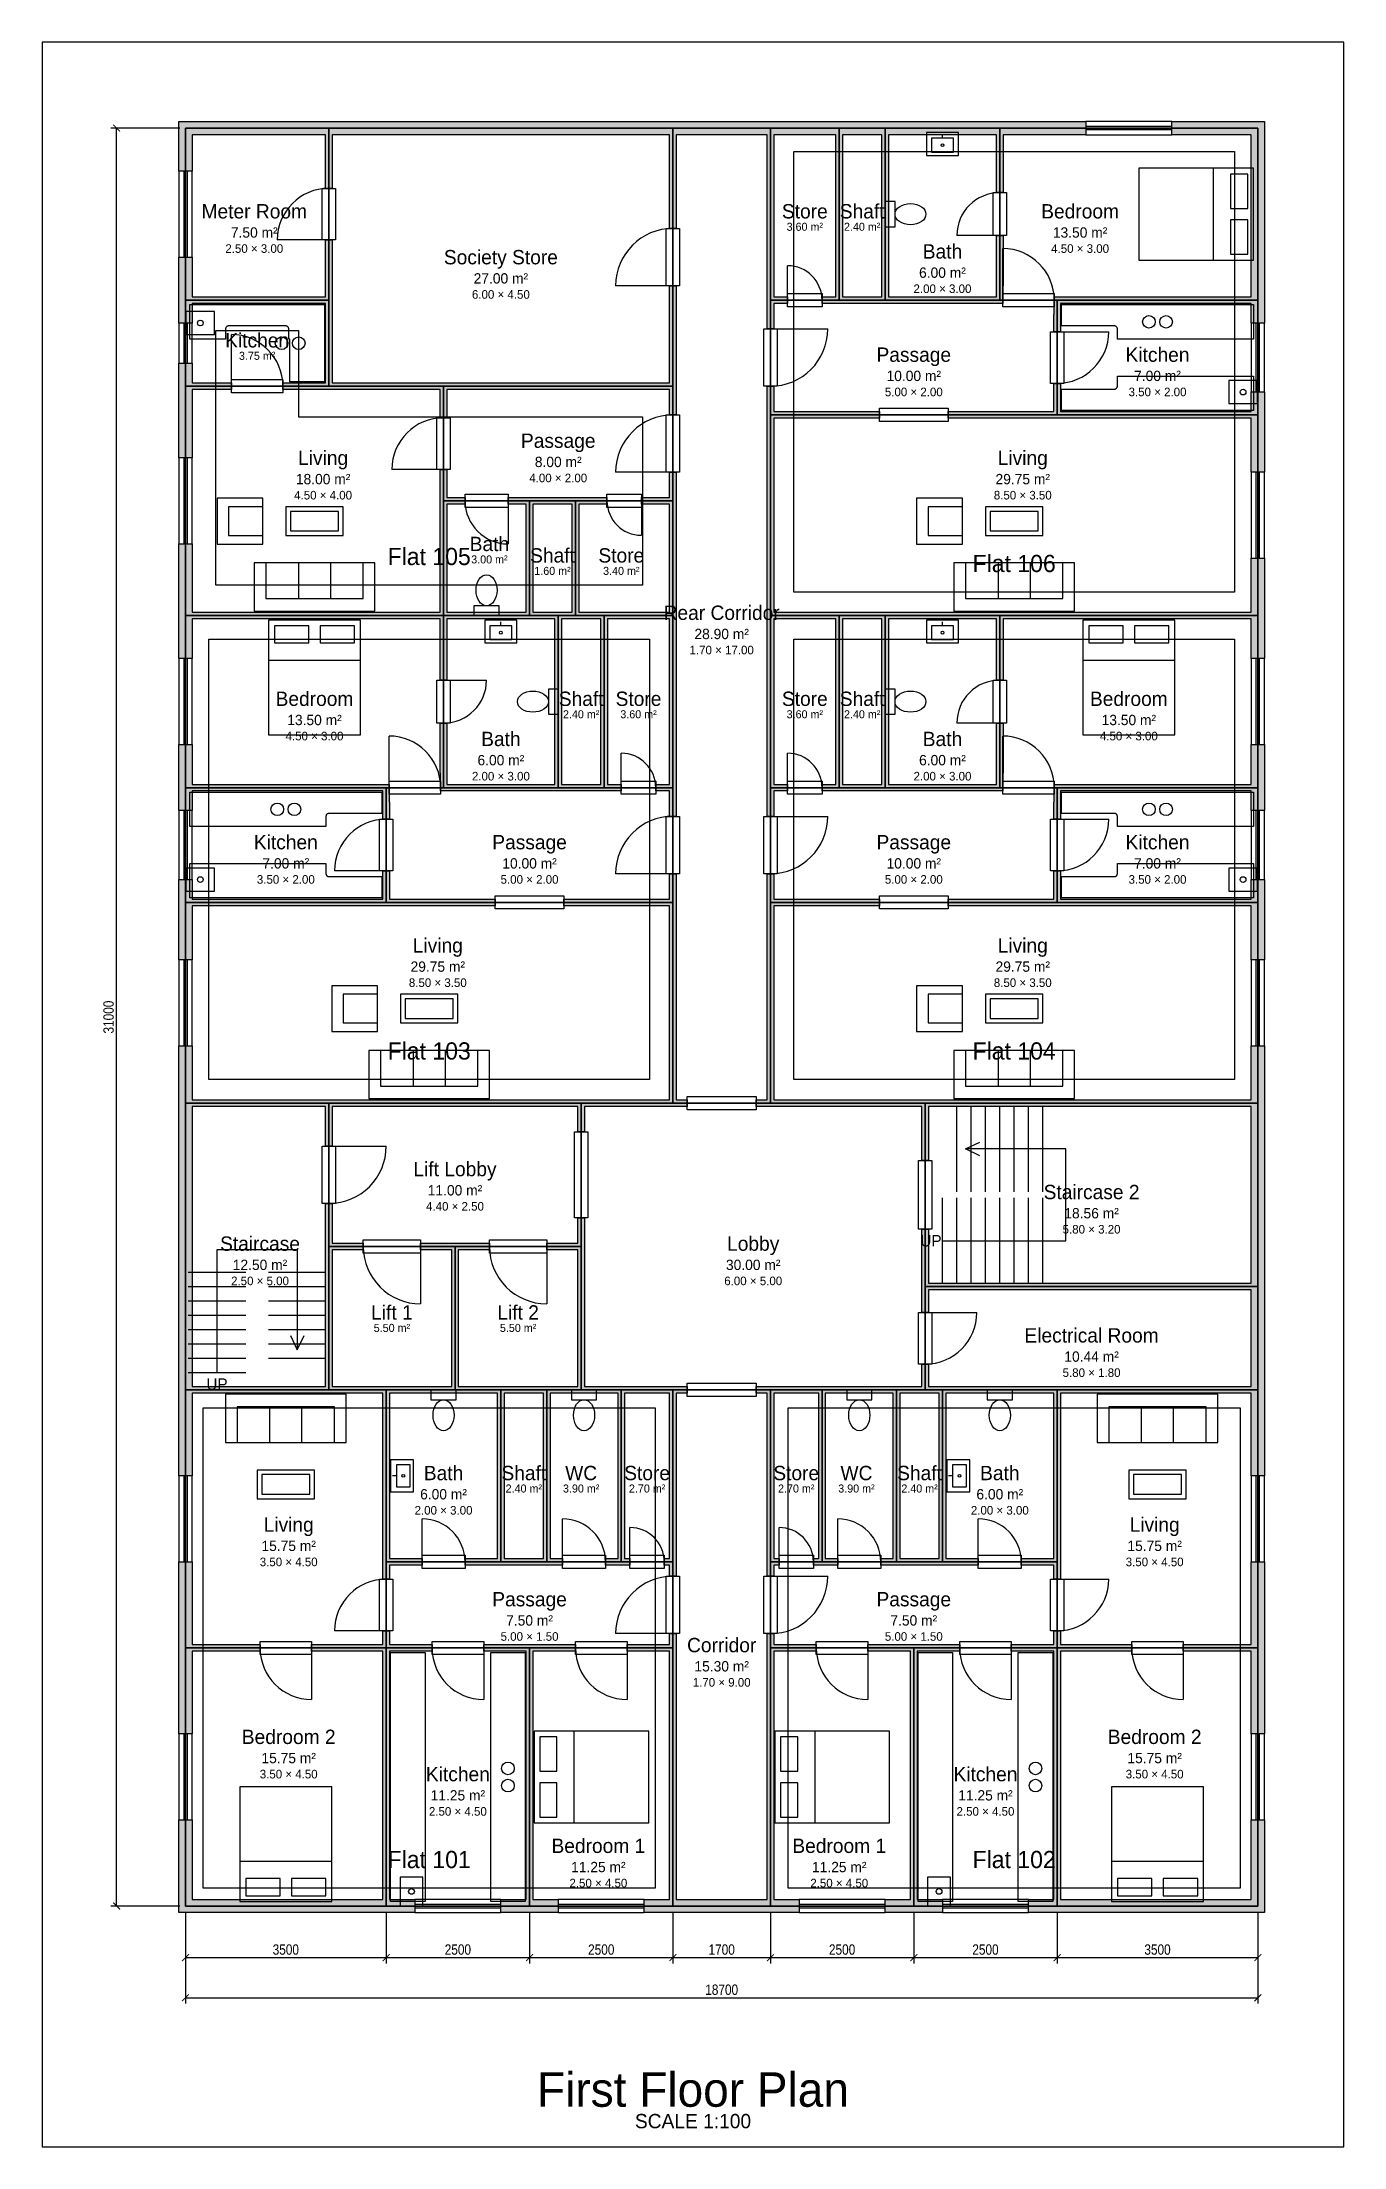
# Model space of a CAD drawing. Header units: metres. Extents: x -9 to 190, y -15 to 60.
# Drawn here: x 96.2 to 118.9, y -1.7 to 35 of the extents above; entities that cross this region are included whole.
import ezdxf
from ezdxf.enums import TextEntityAlignment as Align

# ---------------------------------------------------------------- set-up
doc = ezdxf.new("R2010")
doc.units = ezdxf.units.M
for name, color, linetype in [('ANNO', 7, 'Continuous'), ('DIMENSION', 3, 'Continuous'), ('DOOR-SWING', 2, 'Continuous'), ('FURNITURE', 8, 'Continuous'), ('GLAZING', 4, 'Continuous'), ('HATCH', 8, 'Continuous'), ('TEXT', 7, 'Continuous'), ('TITLE', 7, 'Continuous'), ('WALL', 7, 'Continuous')]:
    doc.layers.add(name, color=color, linetype=linetype)
doc.styles.add('OpenSansCondensed-Light', font='OpenSansCondensed-Light.ttf')
doc.dimstyles.new('EZDXF', dxfattribs={"dimtxt": 0.18, "dimasz": 0.12, "dimexe": 0.1, "dimexo": 0.1, "dimgap": 0.05, "dimtad": 1, "dimdec": 0, "dimlfac": 1000, "dimzin": 12, "dimdsep": 46, "dimtxsty": 'OpenSansCondensed-Light', "dimblk": 'ARCHTICK', "dimcen": 2.5, "dimazin": 3, "dimtfac": 0.5, "dimtmove": 2, "dimatfit": 3})

msp = doc.modelspace()

# ---------------------------------------------------------------- texts
at = {"layer": '_Carpet area'}
for s, p in [('Flat 105', (102.95, 26.0314)), ('Flat 106', (113.15, 25.9094)), ('Flat 103', (102.95, 17.4094)), ('Flat 104', (113.15, 17.4094)), ('Flat 101', (102.95, 3.3111)), ('Flat 102', (113.15, 3.3111))]:
    msp.add_text(s, height=0.3, dxfattribs=at).set_placement(p, align=Align.MIDDLE_CENTER)
at = {"layer": '_Floor'}
msp.add_text('First Floor Plan', height=0.6, dxfattribs=at).set_placement((107.55, -0.7), align=Align.MIDDLE_CENTER)
at = {"layer": '_Room'}
for s, p in [('Meter Room', (99.9, 32.05)), ('Store', (109.5, 32.05)), ('Shaft', (110.5, 32.05)), ('Bedroom', (114.3, 32.05)), ('Society Store', (104.2, 31.25)), ('Bath', (111.9, 31.35)), ('Kitchen', (99.95, 29.8)), ('Passage', (111.4, 29.55)), ('Kitchen', (115.65, 29.55)), ('Passage', (105.2, 28.05)), ('Living', (101.1, 27.75)), ('Living', (113.3, 27.75)), ('Bath', (104, 26.25)), ('Shaft', (105.1, 26.05)), ('Store', (106.3, 26.05)), ('Rear Corridor', (108.05, 25.05)), ('Bedroom', (100.95, 23.55)), ('Shaft', (105.6, 23.55)), ('Store', (106.6, 23.55)), ('Store', (109.5, 23.55)), ('Shaft', (110.5, 23.55)), ('Bedroom', (115.15, 23.55)), ('Bath', (104.2, 22.85)), ('Bath', (111.9, 22.85)), ('Kitchen', (100.45, 21.05)), ('Passage', (104.7, 21.05)), ('Passage', (111.4, 21.05)), ('Kitchen', (115.65, 21.05)), ('Living', (103.1, 19.25)), ('Living', (113.3, 19.25)), ('Lift Lobby', (103.4, 15.35)), ('Staircase 2', (114.5, 14.95)), ('Staircase', (100, 14.05)), ('Lobby', (108.6, 14.05)), ('Lift 1', (102.3, 12.85)), ('Lift 2', (104.5, 12.85)), ('Electrical Room', (114.5, 12.45)), ('Bath', (103.2, 10.05)), ('Shaft', (104.6, 10.05)), ('WC', (105.6, 10.05)), ('Store', (106.75, 10.05)), ('Store', (109.35, 10.05)), ('WC', (110.4, 10.05)), ('Shaft', (111.5, 10.05)), ('Bath', (112.9, 10.05)), ('Living', (100.5, 9.15)), ('Living', (115.6, 9.15)), ('Passage', (104.7, 7.85)), ('Passage', (111.4, 7.85)), ('Corridor', (108.05, 7.05)), ('Bedroom 2', (100.5, 5.45)), ('Bedroom 2', (115.6, 5.45)), ('Kitchen', (103.45, 4.8)), ('Kitchen', (112.65, 4.8)), ('Bedroom 1', (105.9, 3.55)), ('Bedroom 1', (110.1, 3.55))]:
    msp.add_text(s, height=0.25, dxfattribs=at).set_placement(p, align=Align.MIDDLE_CENTER)
at = {"layer": 'ANNO'}
for p in [(111.7, 14.1), (99.25, 11.6)]:
    msp.add_text('UP', height=0.2, dxfattribs=at).set_placement(p, align=Align.MIDDLE_CENTER)
at = {"layer": 'TEXT'}
for s, height, p in [('7.50 m²', 0.18, (99.9, 31.68)), ('3.60 m²', 0.14, (109.5, 31.78)), ('2.40 m²', 0.14, (110.5, 31.78)), ('13.50 m²', 0.18, (114.3, 31.68)), ('2.50 × 3.00', 0.15, (99.9, 31.4)), ('4.50 × 3.00', 0.15, (114.3, 31.4)), ('27.00 m²', 0.18, (104.2, 30.88)), ('6.00 m²', 0.18, (111.9, 30.98)), ('6.00 × 4.50', 0.15, (104.2, 30.6)), ('2.00 × 3.00', 0.15, (111.9, 30.7)), ('3.75 m²', 0.14, (99.95, 29.53)), ('10.00 m²', 0.18, (111.4, 29.18)), ('7.00 m²', 0.18, (115.65, 29.18)), ('5.00 × 2.00', 0.15, (111.4, 28.9)), ('3.50 × 2.00', 0.15, (115.65, 28.9)), ('8.00 m²', 0.18, (105.2, 27.68)), ('4.50 × 4.00', 0.15, (101.1, 27.1)), ('18.00 m²', 0.18, (101.1, 27.38)), ('4.00 × 2.00', 0.15, (105.2, 27.4)), ('8.50 × 3.50', 0.15, (113.3, 27.1)), ('29.75 m²', 0.18, (113.3, 27.38)), ('3.00 m²', 0.14, (104, 25.98)), ('1.60 m²', 0.14, (105.1, 25.78)), ('3.40 m²', 0.14, (106.3, 25.78)), ('28.90 m²', 0.18, (108.05, 24.68)), ('1.70 × 17.00', 0.15, (108.05, 24.4)), ('13.50 m²', 0.18, (100.95, 23.18)), ('2.40 m²', 0.14, (105.6, 23.28)), ('3.60 m²', 0.14, (106.6, 23.28)), ('3.60 m²', 0.14, (109.5, 23.28)), ('2.40 m²', 0.14, (110.5, 23.28)), ('13.50 m²', 0.18, (115.15, 23.18)), ('4.50 × 3.00', 0.15, (100.95, 22.9)), ('4.50 × 3.00', 0.15, (115.15, 22.9)), ('6.00 m²', 0.18, (104.2, 22.48)), ('6.00 m²', 0.18, (111.9, 22.48)), ('2.00 × 3.00', 0.15, (104.2, 22.2)), ('2.00 × 3.00', 0.15, (111.9, 22.2)), ('7.00 m²', 0.18, (100.45, 20.68)), ('10.00 m²', 0.18, (104.7, 20.68)), ('10.00 m²', 0.18, (111.4, 20.68)), ('7.00 m²', 0.18, (115.65, 20.68)), ('3.50 × 2.00', 0.15, (100.45, 20.4)), ('5.00 × 2.00', 0.15, (104.7, 20.4)), ('5.00 × 2.00', 0.15, (111.4, 20.4)), ('3.50 × 2.00', 0.15, (115.65, 20.4)), ('29.75 m²', 0.18, (103.1, 18.88)), ('29.75 m²', 0.18, (113.3, 18.88)), ('8.50 × 3.50', 0.15, (103.1, 18.6)), ('8.50 × 3.50', 0.15, (113.3, 18.6)), ('11.00 m²', 0.18, (103.4, 14.98)), ('4.40 × 2.50', 0.15, (103.4, 14.7)), ('5.80 × 3.20', 0.15, (114.5, 14.3)), ('18.56 m²', 0.18, (114.5, 14.58)), ('12.50 m²', 0.18, (100, 13.68)), ('30.00 m²', 0.18, (108.6, 13.68)), ('2.50 × 5.00', 0.15, (100, 13.4)), ('6.00 × 5.00', 0.15, (108.6, 13.4)), ('5.50 m²', 0.14, (102.3, 12.58)), ('5.50 m²', 0.14, (104.5, 12.58)), ('10.44 m²', 0.18, (114.5, 12.08)), ('5.80 × 1.80', 0.15, (114.5, 11.8)), ('6.00 m²', 0.18, (103.2, 9.68)), ('2.40 m²', 0.14, (104.6, 9.78)), ('3.90 m²', 0.14, (105.6, 9.78)), ('2.70 m²', 0.14, (106.75, 9.78)), ('2.70 m²', 0.14, (109.35, 9.78)), ('3.90 m²', 0.14, (110.4, 9.78)), ('2.40 m²', 0.14, (111.5, 9.78)), ('6.00 m²', 0.18, (112.9, 9.68)), ('2.00 × 3.00', 0.15, (103.2, 9.4)), ('2.00 × 3.00', 0.15, (112.9, 9.4)), ('15.75 m²', 0.18, (100.5, 8.78)), ('15.75 m²', 0.18, (115.6, 8.78)), ('3.50 × 4.50', 0.15, (100.5, 8.5)), ('3.50 × 4.50', 0.15, (115.6, 8.5)), ('7.50 m²', 0.18, (104.7, 7.48)), ('7.50 m²', 0.18, (111.4, 7.48)), ('5.00 × 1.50', 0.15, (104.7, 7.2)), ('5.00 × 1.50', 0.15, (111.4, 7.2)), ('15.30 m²', 0.18, (108.05, 6.68)), ('1.70 × 9.00', 0.15, (108.05, 6.4)), ('15.75 m²', 0.18, (100.5, 5.08)), ('15.75 m²', 0.18, (115.6, 5.08)), ('3.50 × 4.50', 0.15, (100.5, 4.8)), ('3.50 × 4.50', 0.15, (115.6, 4.8)), ('11.25 m²', 0.18, (103.45, 4.43)), ('11.25 m²', 0.18, (112.65, 4.43)), ('2.50 × 4.50', 0.15, (103.45, 4.15)), ('2.50 × 4.50', 0.15, (112.65, 4.15)), ('2.50 × 4.50', 0.15, (105.9, 2.9)), ('11.25 m²', 0.18, (105.9, 3.18)), ('2.50 × 4.50', 0.15, (110.1, 2.9)), ('11.25 m²', 0.18, (110.1, 3.18))]:
    msp.add_text(s, height=height, dxfattribs=at).set_placement(p, align=Align.MIDDLE_CENTER)
at = {"layer": 'TITLE'}
msp.add_text('SCALE 1:100', height=0.25, dxfattribs=at).set_placement((107.55, -1.25), align=Align.MIDDLE_CENTER)

# ---------------------------------------------------------------- blocks, each defined once
blk = doc.blocks.new('BED-D')
blk.add_line((-0.8, 0.3), (0.8, 0.3))
for points in [[(-0.8, -1), (0.8, -1), (0.8, 1), (-0.8, 1)], [(-0.7, 0.6), (-0.1, 0.6), (-0.1, 0.9), (-0.7, 0.9)], [(0.1, 0.6), (0.7, 0.6), (0.7, 0.9), (0.1, 0.9)]]:
    blk.add_lwpolyline(points, close=True)
blk = doc.blocks.new('SOFA-3')
for p, q in [((-0.28, -0.42), (-0.28, 0.2)), ((0.28, -0.42), (0.28, 0.2))]:
    blk.add_line(p, q)
for points in [[(-1.05, -0.42), (1.05, -0.42), (1.05, 0.42), (-1.05, 0.42)], [(-0.85, -0.42), (0.85, -0.42), (0.85, 0.2), (-0.85, 0.2)]]:
    blk.add_lwpolyline(points, close=True)
blk = doc.blocks.new('COFFEE')
for points in [[(-0.5, -0.25), (0.5, -0.25), (0.5, 0.25), (-0.5, 0.25)], [(-0.42, -0.17), (0.42, -0.17), (0.42, 0.17), (-0.42, 0.17)]]:
    blk.add_lwpolyline(points, close=True)
blk = doc.blocks.new('WC')
blk.add_lwpolyline([(-0.22, 0.25), (0.22, 0.25), (0.22, 0.42), (-0.22, 0.42)], close=True)
blk.add_ellipse((0, -0.02), major_axis=(0, 0.27), ratio=0.68)
blk = doc.blocks.new('BASIN')
blk.add_line((0, 0.1), (0, 0.17))
for points in [[(-0.28, -0.2), (0.28, -0.2), (0.28, 0.2), (-0.28, 0.2)], [(-0.19, -0.14), (0.19, -0.14), (0.19, 0.1), (-0.19, 0.1)]]:
    blk.add_lwpolyline(points, close=True)
blk.add_circle((0, -0.02), 0.025)
blk = doc.blocks.new('ARMCHAIR')
for points in [[(-0.4, -0.4), (0.4, -0.4), (0.4, 0.4), (-0.4, 0.4)], [(-0.25, -0.4), (0.25, -0.4), (0.25, 0.2), (-0.25, 0.2)]]:
    blk.add_lwpolyline(points, close=True)
blk = doc.blocks.new('_ARCHTICK')
at = {"color": 0, "linetype": 'BYBLOCK', "const_width": 0.15}
blk.add_lwpolyline([(-0.5, -0.5), (0.5, 0.5)], dxfattribs=at)

# ---------------------------------------------------------------- dimensions: what is measured, and where the dimension line sits
at = {"layer": 'DIMENSION'}
msp.add_linear_dim(base=(97.5, 2.5), p1=(98.7, 2.5), p2=(98.7, 33.5), angle=90, dimstyle='EZDXF', dxfattribs=at).render()
for base, p1, p2 in [((98.7, 0.9), (98.7, 2.5), (117.4, 2.5)), ((98.7, 1.6), (98.7, 2.5), (102.2, 2.5)), ((102.2, 1.6), (102.2, 2.5), (104.7, 2.5)), ((104.7, 1.6), (104.7, 2.5), (107.2, 2.5)), ((107.2, 1.6), (107.2, 2.5), (108.9, 2.5)), ((108.9, 1.6), (108.9, 2.5), (111.4, 2.5)), ((111.4, 1.6), (111.4, 2.5), (113.9, 2.5)), ((113.9, 1.6), (113.9, 2.5), (117.4, 2.5))]:
    msp.add_linear_dim(base=base, p1=p1, p2=p2, dimstyle='EZDXF', dxfattribs=at).render()

# ---------------------------------------------------------------- hatches: boundary and pattern name
at = {"layer": 'HATCH'}
h = msp.add_hatch(color=8, dxfattribs=at)
h.paths.add_polyline_path([(98.585, 33.385), (98.585, 33.5), (98.585, 33.615), (98.815, 33.615), (101.085, 33.615), (101.2, 33.615), (101.315, 33.615), (107.085, 33.615), (107.2, 33.615), (107.315, 33.615), (108.785, 33.615), (108.9, 33.615), (109.015, 33.615), (109.985, 33.615), (110.1, 33.615), (110.215, 33.615), (110.785, 33.615), (110.9, 33.615), (111.015, 33.615), (112.785, 33.615), (112.9, 33.615), (113.015, 33.615), (114.4, 33.615), (114.4, 33.385), (113.015, 33.385), (112.9575, 33.385), (112.9575, 32.375), (112.8425, 32.375), (112.8425, 33.385), (112.785, 33.385), (111.015, 33.385), (110.9575, 33.385), (110.9575, 30.5575), (112.8425, 30.5575), (112.8425, 31.625), (112.9575, 31.625), (112.9575, 30.75), (112.95, 30.75), (112.95, 30.4425), (112.9, 30.4425), (112.8425, 30.4425), (110.9575, 30.4425), (110.9, 30.4425), (110.8425, 30.4425), (110.1575, 30.4425), (110.1, 30.4425), (110.0425, 30.4425), (109.8, 30.4425), (109.8, 30.5575), (110.0425, 30.5575), (110.0425, 33.385), (109.985, 33.385), (109.015, 33.385), (108.9575, 33.385), (108.9575, 30.5575), (109.2, 30.5575), (109.2, 30.4425), (108.9575, 30.4425), (108.9575, 30), (108.8425, 30), (108.8425, 30.4425), (108.8425, 30.5), (108.8425, 30.5575), (108.8425, 33.385), (108.785, 33.385), (107.315, 33.385), (107.2575, 33.385), (107.2575, 31.75), (107.1425, 31.75), (107.1425, 33.385), (107.085, 33.385), (101.315, 33.385), (101.2575, 33.385), (101.2575, 32.45), (101.1425, 32.45), (101.1425, 33.385), (101.085, 33.385), (98.815, 33.385), (98.815, 32.75), (98.585, 32.75)])
h.paths.add_polyline_path([(110.785, 33.385), (110.215, 33.385), (110.1575, 33.385), (110.1575, 30.5575), (110.8425, 30.5575), (110.8425, 33.385)], flags=0)
for points in [[(117.285, 33.615), (117.4, 33.615), (117.515, 33.615), (117.515, 33.385), (117.515, 30.615), (117.515, 30.5), (117.515, 30.385), (117.515, 30.1), (117.285, 30.1), (117.285, 30.385), (117.285, 30.4425), (113.9575, 30.4425), (113.9575, 29.95), (113.8425, 29.95), (113.8425, 30.25), (113.85, 30.25), (113.85, 30.5575), (113.9, 30.5575), (113.9575, 30.5575), (117.285, 30.5575), (117.285, 30.615), (117.285, 33.385), (115.9, 33.385), (115.9, 33.615)], [(98.585, 30.385), (98.585, 30.5), (98.585, 30.615), (98.585, 31.25), (98.815, 31.25), (98.815, 30.615), (98.815, 30.5575), (101.1425, 30.5575), (101.1425, 31.55), (101.2575, 31.55), (101.2575, 30.5575), (101.2575, 30.5), (101.2575, 30.4425), (101.2575, 29.0575), (103.1425, 29.0575), (103.2, 29.0575), (103.2575, 29.0575), (107.1425, 29.0575), (107.1425, 30.75), (107.2575, 30.75), (107.2575, 29.0575), (107.2575, 29), (107.2575, 28.9425), (107.2575, 28.5), (107.1425, 28.5), (107.1425, 28.9425), (103.2575, 28.9425), (103.2575, 28.45), (103.1425, 28.45), (103.1425, 28.9425), (101.2575, 28.9425), (101.2, 28.9425), (101.1425, 28.9425), (100.4, 28.9425), (100.4, 29.0575), (101.1425, 29.0575), (101.1425, 30.4425), (98.815, 30.4425), (98.815, 30.385), (98.815, 30.1), (98.585, 30.1)], [(98.585, 28.885), (98.585, 29), (98.585, 29.115), (98.585, 29.4), (98.815, 29.4), (98.815, 29.115), (98.815, 29.0575), (99.5, 29.0575), (99.5, 28.9425), (98.815, 28.9425), (98.815, 28.885), (98.815, 27.75), (98.585, 27.75)], [(117.515, 28.615), (117.515, 28.5), (117.515, 28.385), (117.515, 27.5), (117.285, 27.5), (117.285, 28.385), (117.285, 28.4425), (113.9575, 28.4425), (113.9, 28.4425), (113.8425, 28.4425), (112, 28.4425), (112, 28.5575), (113.8425, 28.5575), (113.8425, 29.05), (113.9575, 29.05), (113.9575, 28.5575), (117.285, 28.5575), (117.285, 28.615), (117.285, 28.9), (117.515, 28.9)], [(98.585, 21.885), (98.585, 22), (98.585, 22.115), (98.585, 22.75), (98.815, 22.75), (98.815, 22.115), (98.815, 22.0575), (102.1425, 22.0575), (102.2, 22.0575), (102.25, 22.0575), (102.25, 21.75), (102.2575, 21.75), (102.2575, 21.45), (102.1425, 21.45), (102.1425, 21.9425), (98.815, 21.9425), (98.815, 21.885), (98.815, 21.6), (98.585, 21.6)], [(117.515, 22.115), (117.515, 22), (117.515, 21.885), (117.515, 21.6), (117.285, 21.6), (117.285, 21.885), (117.285, 21.9425), (113.9575, 21.9425), (113.9575, 21.45), (113.8425, 21.45), (113.8425, 21.75), (113.85, 21.75), (113.85, 22.0575), (113.9, 22.0575), (113.9575, 22.0575), (117.285, 22.0575), (117.285, 22.115), (117.285, 22.75), (117.515, 22.75)], [(98.585, 19.885), (98.585, 20), (98.585, 20.115), (98.585, 20.4), (98.815, 20.4), (98.815, 20.115), (98.815, 20.0575), (102.1425, 20.0575), (102.1425, 20.55), (102.2575, 20.55), (102.2575, 20.0575), (104.1, 20.0575), (104.1, 19.9425), (102.2575, 19.9425), (102.2, 19.9425), (102.1425, 19.9425), (98.815, 19.9425), (98.815, 19.885), (98.815, 19), (98.585, 19)], [(117.515, 20.115), (117.515, 20), (117.515, 19.885), (117.515, 19), (117.285, 19), (117.285, 19.885), (117.285, 19.9425), (113.9575, 19.9425), (113.9, 19.9425), (113.8425, 19.9425), (112, 19.9425), (112, 20.0575), (113.8425, 20.0575), (113.8425, 20.55), (113.9575, 20.55), (113.9575, 20.0575), (117.285, 20.0575), (117.285, 20.115), (117.285, 20.4), (117.515, 20.4)], [(98.585, 7), (98.585, 7.115), (98.585, 8.5), (98.815, 8.5), (98.815, 7.115), (98.815, 7.0575), (100, 7.0575), (100, 6.9425), (98.815, 6.9425), (98.815, 6.885), (98.815, 5.5), (98.585, 5.5), (98.585, 6.885)], [(117.515, 7.115), (117.515, 7), (117.515, 6.885), (117.515, 5.5), (117.285, 5.5), (117.285, 6.885), (117.285, 6.9425), (116.1, 6.9425), (116.1, 7.0575), (117.285, 7.0575), (117.285, 7.115), (117.285, 8.5), (117.515, 8.5)], [(102.315, 2.385), (102.2, 2.385), (102.085, 2.385), (98.815, 2.385), (98.7, 2.385), (98.585, 2.385), (98.585, 2.615), (98.585, 4), (98.815, 4), (98.815, 2.615), (102.085, 2.615), (102.1425, 2.615), (102.1425, 6.9425), (100.9, 6.9425), (100.9, 7.0575), (102.1425, 7.0575), (102.1425, 7.3), (102.2575, 7.3), (102.2575, 7.0575), (103, 7.0575), (103, 6.9425), (102.2575, 6.9425), (102.2575, 2.615), (102.315, 2.615), (102.7, 2.615), (102.7, 2.385)], [(104.815, 2.385), (104.7, 2.385), (104.585, 2.385), (104.2, 2.385), (104.2, 2.615), (104.585, 2.615), (104.6425, 2.615), (104.6425, 6.9425), (103.9, 6.9425), (103.9, 7.0575), (104.6425, 7.0575), (104.7, 7.0575), (104.7575, 7.0575), (105.5, 7.0575), (105.5, 6.9425), (104.7575, 6.9425), (104.7575, 2.615), (104.815, 2.615), (105.2, 2.615), (105.2, 2.385)], [(109.015, 2.385), (108.9, 2.385), (108.785, 2.385), (107.315, 2.385), (107.2, 2.385), (107.085, 2.385), (106.7, 2.385), (106.7, 2.615), (107.085, 2.615), (107.1425, 2.615), (107.1425, 6.9425), (106.4, 6.9425), (106.4, 7.0575), (107.1425, 7.0575), (107.1425, 7.25), (107.2575, 7.25), (107.2575, 7.0575), (107.2575, 7), (107.2575, 6.9425), (107.2575, 2.615), (107.315, 2.615), (108.785, 2.615), (108.8425, 2.615), (108.8425, 6.9425), (108.8425, 7), (108.8425, 7.0575), (108.8425, 7.25), (108.9575, 7.25), (108.9575, 7.0575), (109.7, 7.0575), (109.7, 6.9425), (108.9575, 6.9425), (108.9575, 2.615), (109.015, 2.615), (109.4, 2.615), (109.4, 2.385)], [(111.515, 2.385), (111.4, 2.385), (111.285, 2.385), (110.9, 2.385), (110.9, 2.615), (111.285, 2.615), (111.3425, 2.615), (111.3425, 6.9425), (110.6, 6.9425), (110.6, 7.0575), (111.3425, 7.0575), (111.4, 7.0575), (111.4575, 7.0575), (112.2, 7.0575), (112.2, 6.9425), (111.4575, 6.9425), (111.4575, 2.615), (111.515, 2.615), (111.9, 2.615), (111.9, 2.385)], [(117.515, 2.615), (117.515, 2.5), (117.515, 2.385), (117.285, 2.385), (114.015, 2.385), (113.9, 2.385), (113.785, 2.385), (113.4, 2.385), (113.4, 2.615), (113.785, 2.615), (113.8425, 2.615), (113.8425, 6.9425), (113.1, 6.9425), (113.1, 7.0575), (113.8425, 7.0575), (113.8425, 7.3), (113.9575, 7.3), (113.9575, 7.0575), (115.2, 7.0575), (115.2, 6.9425), (113.9575, 6.9425), (113.9575, 2.615), (114.015, 2.615), (117.285, 2.615), (117.285, 4), (117.515, 4)]]:
    msp.add_hatch(color=8, dxfattribs=at).paths.add_polyline_path(points)
h = msp.add_hatch(color=8, dxfattribs=at)
h.paths.add_polyline_path([(117.515, 25.115), (117.515, 25), (117.515, 24.885), (117.515, 24.25), (117.285, 24.25), (117.285, 24.885), (117.285, 24.9425), (112.9575, 24.9425), (112.9575, 23.875), (112.8425, 23.875), (112.8425, 24.9425), (110.9575, 24.9425), (110.9575, 22.0575), (112.8425, 22.0575), (112.8425, 23.125), (112.9575, 23.125), (112.9575, 22.25), (112.95, 22.25), (112.95, 21.9425), (112.9, 21.9425), (112.8425, 21.9425), (110.9575, 21.9425), (110.9, 21.9425), (110.8425, 21.9425), (110.1575, 21.9425), (110.1, 21.9425), (110.0425, 21.9425), (109.8, 21.9425), (109.8, 22.0575), (110.0425, 22.0575), (110.0425, 24.9425), (108.9575, 24.9425), (108.9575, 22.0575), (109.2, 22.0575), (109.2, 21.9425), (108.9575, 21.9425), (108.9575, 21.5), (108.8425, 21.5), (108.8425, 21.9425), (108.8425, 22), (108.8425, 22.0575), (108.8425, 24.9425), (108.8425, 25), (108.8425, 25.0575), (108.8425, 28.4425), (108.8425, 28.5), (108.8425, 28.5575), (108.8425, 29), (108.9575, 29), (108.9575, 28.5575), (110.8, 28.5575), (110.8, 28.4425), (108.9575, 28.4425), (108.9575, 25.0575), (110.0425, 25.0575), (110.1, 25.0575), (110.1575, 25.0575), (110.8425, 25.0575), (110.9, 25.0575), (110.9575, 25.0575), (112.8425, 25.0575), (112.9, 25.0575), (112.9575, 25.0575), (117.285, 25.0575), (117.285, 25.115), (117.285, 26), (117.515, 26)])
h.paths.add_polyline_path([(110.8425, 24.9425), (110.1575, 24.9425), (110.1575, 22.0575), (110.8425, 22.0575)], flags=0)
h = msp.add_hatch(color=8, dxfattribs=at)
h.paths.add_polyline_path([(98.585, 24.885), (98.585, 25), (98.585, 25.115), (98.585, 26.25), (98.815, 26.25), (98.815, 25.115), (98.815, 25.0575), (103.1425, 25.0575), (103.1425, 26.9425), (103.1425, 27), (103.1425, 27.0575), (103.1425, 27.55), (103.2575, 27.55), (103.2575, 27.0575), (103.575, 27.0575), (103.575, 26.9425), (103.2575, 26.9425), (103.2575, 25.0575), (104.6425, 25.0575), (104.6425, 26.9425), (104.325, 26.9425), (104.325, 27.0575), (104.6425, 27.0575), (104.7, 27.0575), (104.7575, 27.0575), (105.4425, 27.0575), (105.5, 27.0575), (105.5575, 27.0575), (106.05, 27.0575), (106.05, 26.9425), (105.5575, 26.9425), (105.5575, 25.0575), (105.9425, 25.0575), (106, 25.0575), (106.0575, 25.0575), (107.1425, 25.0575), (107.1425, 26.9425), (106.65, 26.9425), (106.65, 27.0575), (107.1425, 27.0575), (107.1425, 27.5), (107.2575, 27.5), (107.2575, 27.0575), (107.2575, 27), (107.2575, 26.9425), (107.2575, 25.0575), (107.2575, 25), (107.2575, 24.9425), (107.2575, 22.0575), (107.2575, 22), (107.2575, 21.9425), (107.2575, 21.5), (107.1425, 21.5), (107.1425, 21.9425), (106.9, 21.9425), (106.9, 22.0575), (107.1425, 22.0575), (107.1425, 24.9425), (106.0575, 24.9425), (106.0575, 22.0575), (106.3, 22.0575), (106.3, 21.9425), (106.0575, 21.9425), (106, 21.9425), (105.9425, 21.9425), (105.2575, 21.9425), (105.2, 21.9425), (105.1425, 21.9425), (103.2575, 21.9425), (103.2, 21.9425), (103.15, 21.9425), (103.15, 22.25), (103.1425, 22.25), (103.1425, 23.125), (103.2575, 23.125), (103.2575, 22.0575), (105.1425, 22.0575), (105.1425, 24.9425), (104.7575, 24.9425), (104.7, 24.9425), (104.6425, 24.9425), (103.2575, 24.9425), (103.2575, 23.875), (103.1425, 23.875), (103.1425, 24.9425), (98.815, 24.9425), (98.815, 24.885), (98.815, 24.25), (98.585, 24.25)])
h.paths.add_polyline_path([(105.5, 24.9425), (105.4425, 24.9425), (105.2575, 24.9425), (105.2575, 22.0575), (105.9425, 22.0575), (105.9425, 24.9425), (105.5575, 24.9425)], flags=0)
h.paths.add_polyline_path([(105.4425, 25.0575), (105.4425, 26.9425), (104.7575, 26.9425), (104.7575, 25.0575), (105.1425, 25.0575), (105.2, 25.0575), (105.2575, 25.0575)], flags=0)
h = msp.add_hatch(color=8, dxfattribs=at)
h.paths.add_polyline_path([(98.585, 11.385), (98.585, 11.5), (98.585, 11.615), (98.585, 16.385), (98.585, 16.5), (98.585, 16.615), (98.585, 17.5), (98.815, 17.5), (98.815, 16.615), (98.815, 16.5575), (101.1425, 16.5575), (101.2, 16.5575), (101.2575, 16.5575), (105.5425, 16.5575), (105.6, 16.5575), (105.6575, 16.5575), (107.1425, 16.5575), (107.1425, 19.9425), (105.3, 19.9425), (105.3, 20.0575), (107.1425, 20.0575), (107.1425, 20.5), (107.2575, 20.5), (107.2575, 20.0575), (107.2575, 20), (107.2575, 19.9425), (107.2575, 16.5575), (107.45, 16.5575), (107.45, 16.4425), (107.2575, 16.4425), (107.2, 16.4425), (107.1425, 16.4425), (105.6575, 16.4425), (105.6575, 16), (105.5425, 16), (105.5425, 16.4425), (101.2575, 16.4425), (101.2575, 15.75), (101.1425, 15.75), (101.1425, 16.4425), (98.815, 16.4425), (98.815, 16.385), (98.815, 11.615), (98.815, 11.5575), (101.1425, 11.5575), (101.1425, 13.9425), (101.1425, 14), (101.1425, 14.0575), (101.1425, 14.75), (101.2575, 14.75), (101.2575, 14.0575), (101.8, 14.0575), (101.8, 13.9425), (101.2575, 13.9425), (101.2575, 11.5575), (102.1425, 11.5575), (102.2, 11.5575), (102.2575, 11.5575), (103.3425, 11.5575), (103.3425, 13.9425), (102.8, 13.9425), (102.8, 14.0575), (103.3425, 14.0575), (103.4, 14.0575), (103.4575, 14.0575), (104, 14.0575), (104, 13.9425), (103.4575, 13.9425), (103.4575, 11.5575), (104.1425, 11.5575), (104.2, 11.5575), (104.2575, 11.5575), (104.9425, 11.5575), (105, 11.5575), (105.0575, 11.5575), (105.5425, 11.5575), (105.5425, 13.9425), (105, 13.9425), (105, 14.0575), (105.5425, 14.0575), (105.5425, 14.5), (105.6575, 14.5), (105.6575, 14.0575), (105.6575, 14), (105.6575, 13.9425), (105.6575, 11.5575), (106.2425, 11.5575), (106.3, 11.5575), (106.3575, 11.5575), (107.1425, 11.5575), (107.2, 11.5575), (107.2575, 11.5575), (107.45, 11.5575), (107.45, 11.4425), (107.2575, 11.4425), (107.2575, 8.5575), (107.2575, 8.5), (107.2575, 8.4425), (107.2575, 8.25), (107.1425, 8.25), (107.1425, 8.4425), (107.05, 8.4425), (107.05, 8.5575), (107.1425, 8.5575), (107.1425, 11.4425), (106.3575, 11.4425), (106.3575, 8.5575), (106.45, 8.5575), (106.45, 8.4425), (106.3575, 8.4425), (106.3, 8.4425), (106.2425, 8.4425), (106.025, 8.4425), (106.025, 8.5575), (106.2425, 8.5575), (106.2425, 11.4425), (105.6575, 11.4425), (105.6, 11.4425), (105.5425, 11.4425), (105.0575, 11.4425), (105.0575, 8.5575), (105.275, 8.5575), (105.275, 8.4425), (105.0575, 8.4425), (105, 8.4425), (104.9425, 8.4425), (104.2575, 8.4425), (104.2, 8.4425), (104.1425, 8.4425), (103.575, 8.4425), (103.575, 8.5575), (104.1425, 8.5575), (104.1425, 11.4425), (103.4575, 11.4425), (103.4, 11.4425), (103.3425, 11.4425), (102.2575, 11.4425), (102.2575, 8.5575), (102.825, 8.5575), (102.825, 8.4425), (102.2575, 8.4425), (102.2575, 8.2), (102.1425, 8.2), (102.1425, 8.4425), (102.1425, 8.5), (102.1425, 8.5575), (102.1425, 11.4425), (101.2575, 11.4425), (101.2, 11.4425), (101.1425, 11.4425), (98.815, 11.4425), (98.815, 11.385), (98.815, 10), (98.585, 10)])
h.paths.add_polyline_path([(104.2575, 11.4425), (104.2575, 8.5575), (104.9425, 8.5575), (104.9425, 11.4425)], flags=0)
h = msp.add_hatch(color=8, dxfattribs=at)
h.paths.add_polyline_path([(117.515, 16.615), (117.515, 16.5), (117.515, 16.385), (117.515, 13.415), (117.515, 13.3), (117.515, 13.185), (117.515, 11.615), (117.515, 11.5), (117.515, 11.385), (117.515, 10), (117.285, 10), (117.285, 11.385), (117.285, 11.4425), (113.9575, 11.4425), (113.9575, 8.5575), (113.9575, 8.5), (113.9575, 8.4425), (113.9575, 8.2), (113.8425, 8.2), (113.8425, 8.4425), (113.275, 8.4425), (113.275, 8.5575), (113.8425, 8.5575), (113.8425, 11.4425), (111.9575, 11.4425), (111.9575, 8.5575), (112.525, 8.5575), (112.525, 8.4425), (111.9575, 8.4425), (111.9, 8.4425), (111.8425, 8.4425), (111.1575, 8.4425), (111.1, 8.4425), (111.0425, 8.4425), (110.825, 8.4425), (110.825, 8.5575), (111.0425, 8.5575), (111.0425, 11.4425), (109.8575, 11.4425), (109.8575, 8.5575), (110.075, 8.5575), (110.075, 8.4425), (109.8575, 8.4425), (109.8, 8.4425), (109.7425, 8.4425), (109.65, 8.4425), (109.65, 8.5575), (109.7425, 8.5575), (109.7425, 11.4425), (108.9575, 11.4425), (108.9575, 8.5575), (109.05, 8.5575), (109.05, 8.4425), (108.9575, 8.4425), (108.9575, 8.25), (108.8425, 8.25), (108.8425, 8.4425), (108.8425, 8.5), (108.8425, 8.5575), (108.8425, 11.4425), (108.65, 11.4425), (108.65, 11.5575), (108.8425, 11.5575), (108.9, 11.5575), (108.9575, 11.5575), (109.7425, 11.5575), (109.8, 11.5575), (109.8575, 11.5575), (111.0425, 11.5575), (111.1, 11.5575), (111.1575, 11.5575), (111.5425, 11.5575), (111.5425, 11.95), (111.6575, 11.95), (111.6575, 11.5575), (111.8425, 11.5575), (111.9, 11.5575), (111.9575, 11.5575), (113.8425, 11.5575), (113.9, 11.5575), (113.9575, 11.5575), (117.285, 11.5575), (117.285, 11.615), (117.285, 13.185), (117.285, 13.2425), (111.6575, 13.2425), (111.6575, 12.85), (111.5425, 12.85), (111.5425, 13.2425), (111.5425, 13.3), (111.5425, 13.3575), (111.5425, 14.3), (111.6575, 14.3), (111.6575, 13.3575), (117.285, 13.3575), (117.285, 13.415), (117.285, 16.385), (117.285, 16.4425), (111.6575, 16.4425), (111.6575, 15.5), (111.5425, 15.5), (111.5425, 16.4425), (108.9575, 16.4425), (108.9, 16.4425), (108.8425, 16.4425), (108.65, 16.4425), (108.65, 16.5575), (108.8425, 16.5575), (108.8425, 19.9425), (108.8425, 20), (108.8425, 20.0575), (108.8425, 20.5), (108.9575, 20.5), (108.9575, 20.0575), (110.8, 20.0575), (110.8, 19.9425), (108.9575, 19.9425), (108.9575, 16.5575), (111.5425, 16.5575), (111.6, 16.5575), (111.6575, 16.5575), (117.285, 16.5575), (117.285, 16.615), (117.285, 17.5), (117.515, 17.5)])
h.paths.add_polyline_path([(111.8425, 8.5575), (111.8425, 11.4425), (111.6575, 11.4425), (111.6, 11.4425), (111.5425, 11.4425), (111.1575, 11.4425), (111.1575, 8.5575)], flags=0)

# ---------------------------------------------------------------- linework, layer by layer
at = {"layer": '_Carpet area'}
for points in [[(109.3094, 25.4094), (109.3094, 33.0906), (116.9906, 33.0906), (116.9906, 25.4094)], [(106.6686, 25.5314), (99.2314, 25.5314), (99.2314, 29.9686), (100.6686, 29.9686), (100.6686, 28.4686), (106.6686, 28.4686)], [(99.1094, 16.9094), (99.1094, 24.5906), (106.7906, 24.5906), (106.7906, 16.9094)], [(109.3094, 16.9094), (109.3094, 24.5906), (116.9906, 24.5906), (116.9906, 16.9094)], [(106.8889, 2.8111), (99.0111, 2.8111), (99.0111, 11.1889), (106.8889, 11.1889)], [(109.2111, 11.1889), (117.0889, 11.1889), (117.0889, 2.8111), (109.2111, 2.8111)]]:
    msp.add_lwpolyline(points, close=True, dxfattribs=at)
at = {"layer": '_Door'}
for points in [[(101.085, 31.55), (101.085, 32.45), (101.315, 32.45), (101.315, 31.55)], [(112.785, 31.625), (112.785, 32.375), (113.015, 32.375), (113.015, 31.625)], [(107.085, 30.75), (107.085, 31.75), (107.315, 31.75), (107.315, 30.75)], [(109.2, 30.615), (109.8, 30.615), (109.8, 30.385), (109.2, 30.385)], [(112.95, 30.615), (113.85, 30.615), (113.85, 30.385), (112.95, 30.385)], [(109.015, 30), (109.015, 29), (108.785, 29), (108.785, 30)], [(114.015, 29.95), (114.015, 29.05), (113.785, 29.05), (113.785, 29.95)], [(99.5, 29.115), (100.4, 29.115), (100.4, 28.885), (99.5, 28.885)], [(103.085, 27.55), (103.085, 28.45), (103.315, 28.45), (103.315, 27.55)], [(107.085, 27.5), (107.085, 28.5), (107.315, 28.5), (107.315, 27.5)], [(112, 28.385), (110.8, 28.385), (110.8, 28.615), (112, 28.615)], [(104.325, 26.885), (103.575, 26.885), (103.575, 27.115), (104.325, 27.115)], [(106.65, 26.885), (106.05, 26.885), (106.05, 27.115), (106.65, 27.115)], [(103.315, 23.875), (103.315, 23.125), (103.085, 23.125), (103.085, 23.875)], [(112.785, 23.125), (112.785, 23.875), (113.015, 23.875), (113.015, 23.125)], [(102.25, 22.115), (103.15, 22.115), (103.15, 21.885), (102.25, 21.885)], [(106.3, 22.115), (106.9, 22.115), (106.9, 21.885), (106.3, 21.885)], [(109.2, 22.115), (109.8, 22.115), (109.8, 21.885), (109.2, 21.885)], [(112.95, 22.115), (113.85, 22.115), (113.85, 21.885), (112.95, 21.885)], [(102.085, 20.55), (102.085, 21.45), (102.315, 21.45), (102.315, 20.55)], [(107.085, 20.5), (107.085, 21.5), (107.315, 21.5), (107.315, 20.5)], [(109.015, 21.5), (109.015, 20.5), (108.785, 20.5), (108.785, 21.5)], [(114.015, 21.45), (114.015, 20.55), (113.785, 20.55), (113.785, 21.45)], [(105.3, 19.885), (104.1, 19.885), (104.1, 20.115), (105.3, 20.115)], [(112, 19.885), (110.8, 19.885), (110.8, 20.115), (112, 20.115)], [(108.65, 16.385), (107.45, 16.385), (107.45, 16.615), (108.65, 16.615)], [(105.485, 14.5), (105.485, 16), (105.715, 16), (105.715, 14.5)], [(101.315, 15.75), (101.315, 14.75), (101.085, 14.75), (101.085, 15.75)], [(111.715, 15.5), (111.715, 14.3), (111.485, 14.3), (111.485, 15.5)], [(102.8, 13.885), (101.8, 13.885), (101.8, 14.115), (102.8, 14.115)], [(105, 13.885), (104, 13.885), (104, 14.115), (105, 14.115)], [(111.715, 12.85), (111.715, 11.95), (111.485, 11.95), (111.485, 12.85)], [(108.65, 11.385), (107.45, 11.385), (107.45, 11.615), (108.65, 11.615)], [(102.825, 8.615), (103.575, 8.615), (103.575, 8.385), (102.825, 8.385)], [(105.275, 8.615), (106.025, 8.615), (106.025, 8.385), (105.275, 8.385)], [(106.45, 8.615), (107.05, 8.615), (107.05, 8.385), (106.45, 8.385)], [(109.05, 8.615), (109.65, 8.615), (109.65, 8.385), (109.05, 8.385)], [(110.075, 8.615), (110.825, 8.615), (110.825, 8.385), (110.075, 8.385)], [(112.525, 8.615), (113.275, 8.615), (113.275, 8.385), (112.525, 8.385)], [(102.085, 7.3), (102.085, 8.2), (102.315, 8.2), (102.315, 7.3)], [(107.085, 7.25), (107.085, 8.25), (107.315, 8.25), (107.315, 7.25)], [(109.015, 8.25), (109.015, 7.25), (108.785, 7.25), (108.785, 8.25)], [(114.015, 8.2), (114.015, 7.3), (113.785, 7.3), (113.785, 8.2)], [(100.9, 6.885), (100, 6.885), (100, 7.115), (100.9, 7.115)], [(103.9, 6.885), (103, 6.885), (103, 7.115), (103.9, 7.115)], [(106.4, 6.885), (105.5, 6.885), (105.5, 7.115), (106.4, 7.115)], [(110.6, 6.885), (109.7, 6.885), (109.7, 7.115), (110.6, 7.115)], [(113.1, 6.885), (112.2, 6.885), (112.2, 7.115), (113.1, 7.115)], [(116.1, 6.885), (115.2, 6.885), (115.2, 7.115), (116.1, 7.115)]]:
    msp.add_lwpolyline(points, close=True, dxfattribs=at)
at = {"layer": '_Floor'}
msp.add_lwpolyline([(96.2, -1.7), (118.9, -1.7), (118.9, 35), (96.2, 35)], close=True, dxfattribs=at)
at = {"layer": '_ResiFSI'}
msp.add_lwpolyline([(98.7, 20), (98.7, 22), (98.7, 25), (98.7, 29), (98.7, 30.5), (98.7, 33.5), (101.2, 33.5), (107.2, 33.5), (108.9, 33.5), (110.1, 33.5), (110.9, 33.5), (112.9, 33.5), (117.4, 33.5), (117.4, 30.5), (117.4, 28.5), (117.4, 25), (117.4, 22), (117.4, 20), (117.4, 16.5), (117.4, 13.3), (117.4, 11.5), (117.4, 7), (117.4, 2.5), (113.9, 2.5), (111.4, 2.5), (108.9, 2.5), (107.2, 2.5), (104.7, 2.5), (102.2, 2.5), (98.7, 2.5), (98.7, 7), (98.7, 11.5), (98.7, 16.5)], close=True, dxfattribs=at)
at = {"layer": '_Room'}
for points in [[(98.7, 30.5), (101.2, 30.5), (101.2, 33.5), (98.7, 33.5)], [(101.2, 29), (107.2, 29), (107.2, 33.5), (101.2, 33.5)], [(107.2, 16.5), (108.9, 16.5), (108.9, 33.5), (107.2, 33.5)], [(108.9, 30.5), (110.1, 30.5), (110.1, 33.5), (108.9, 33.5)], [(110.1, 30.5), (110.9, 30.5), (110.9, 33.5), (110.1, 33.5)], [(110.9, 30.5), (112.9, 30.5), (112.9, 33.5), (110.9, 33.5)], [(112.9, 30.5), (117.4, 30.5), (117.4, 33.5), (112.9, 33.5)], [(98.7, 29), (101.2, 29), (101.2, 30.5), (98.7, 30.5)], [(108.9, 28.5), (113.9, 28.5), (113.9, 30.5), (108.9, 30.5)], [(113.9, 28.5), (117.4, 28.5), (117.4, 30.5), (113.9, 30.5)], [(98.7, 25), (103.2, 25), (103.2, 29), (98.7, 29)], [(103.2, 27), (107.2, 27), (107.2, 29), (103.2, 29)], [(108.9, 25), (117.4, 25), (117.4, 28.5), (108.9, 28.5)], [(103.2, 25), (104.7, 25), (104.7, 27), (103.2, 27)], [(104.7, 25), (105.5, 25), (105.5, 27), (104.7, 27)], [(105.5, 25), (107.2, 25), (107.2, 27), (105.5, 27)], [(98.7, 22), (103.2, 22), (103.2, 25), (98.7, 25)], [(103.2, 22), (105.2, 22), (105.2, 25), (103.2, 25)], [(105.2, 22), (106, 22), (106, 25), (105.2, 25)], [(106, 22), (107.2, 22), (107.2, 25), (106, 25)], [(108.9, 22), (110.1, 22), (110.1, 25), (108.9, 25)], [(110.1, 22), (110.9, 22), (110.9, 25), (110.1, 25)], [(110.9, 22), (112.9, 22), (112.9, 25), (110.9, 25)], [(112.9, 22), (117.4, 22), (117.4, 25), (112.9, 25)], [(98.7, 20), (102.2, 20), (102.2, 22), (98.7, 22)], [(102.2, 20), (107.2, 20), (107.2, 22), (102.2, 22)], [(108.9, 20), (113.9, 20), (113.9, 22), (108.9, 22)], [(113.9, 20), (117.4, 20), (117.4, 22), (113.9, 22)], [(98.7, 16.5), (107.2, 16.5), (107.2, 20), (98.7, 20)], [(108.9, 16.5), (117.4, 16.5), (117.4, 20), (108.9, 20)], [(98.7, 11.5), (101.2, 11.5), (101.2, 16.5), (98.7, 16.5)], [(101.2, 14), (105.6, 14), (105.6, 16.5), (101.2, 16.5)], [(105.6, 11.5), (111.6, 11.5), (111.6, 16.5), (105.6, 16.5)], [(111.6, 13.3), (117.4, 13.3), (117.4, 16.5), (111.6, 16.5)], [(101.2, 11.5), (103.4, 11.5), (103.4, 14), (101.2, 14)], [(103.4, 11.5), (105.6, 11.5), (105.6, 14), (103.4, 14)], [(111.6, 11.5), (117.4, 11.5), (117.4, 13.3), (111.6, 13.3)], [(98.7, 7), (102.2, 7), (102.2, 11.5), (98.7, 11.5)], [(102.2, 8.5), (104.2, 8.5), (104.2, 11.5), (102.2, 11.5)], [(104.2, 8.5), (105, 8.5), (105, 11.5), (104.2, 11.5)], [(105, 8.5), (106.3, 8.5), (106.3, 11.5), (105, 11.5)], [(106.3, 8.5), (107.2, 8.5), (107.2, 11.5), (106.3, 11.5)], [(107.2, 2.5), (108.9, 2.5), (108.9, 11.5), (107.2, 11.5)], [(108.9, 8.5), (109.8, 8.5), (109.8, 11.5), (108.9, 11.5)], [(109.8, 8.5), (111.1, 8.5), (111.1, 11.5), (109.8, 11.5)], [(111.1, 8.5), (111.9, 8.5), (111.9, 11.5), (111.1, 11.5)], [(111.9, 8.5), (113.9, 8.5), (113.9, 11.5), (111.9, 11.5)], [(113.9, 7), (117.4, 7), (117.4, 11.5), (113.9, 11.5)], [(102.2, 7), (107.2, 7), (107.2, 8.5), (102.2, 8.5)], [(108.9, 7), (113.9, 7), (113.9, 8.5), (108.9, 8.5)], [(98.7, 2.5), (102.2, 2.5), (102.2, 7), (98.7, 7)], [(102.2, 2.5), (104.7, 2.5), (104.7, 7), (102.2, 7)], [(104.7, 2.5), (107.2, 2.5), (107.2, 7), (104.7, 7)], [(108.9, 2.5), (111.4, 2.5), (111.4, 7), (108.9, 7)], [(111.4, 2.5), (113.9, 2.5), (113.9, 7), (111.4, 7)], [(113.9, 2.5), (117.4, 2.5), (117.4, 7), (113.9, 7)]]:
    msp.add_lwpolyline(points, close=True, dxfattribs=at)
at = {"layer": '_Staircase'}
for points in [[(98.7, 11.5), (101.2, 11.5), (101.2, 16.5), (98.7, 16.5)], [(111.6, 13.3), (117.4, 13.3), (117.4, 16.5), (111.6, 16.5)]]:
    msp.add_lwpolyline(points, close=True, dxfattribs=at)
for points in [[(112.15, 14.95), (112.15, 16.45)], [(112.4, 14.95), (112.4, 16.45)], [(112.65, 14.95), (112.65, 16.45)], [(112.9, 14.95), (112.9, 16.45)], [(113.15, 14.95), (113.15, 16.45)], [(113.4, 14.95), (113.4, 16.45)], [(113.65, 14.95), (113.65, 16.45)], [(111.9, 13.35), (111.9, 14.85)], [(112.15, 13.35), (112.15, 14.85)], [(112.4, 13.35), (112.4, 14.85)], [(112.65, 13.35), (112.65, 14.85)], [(112.9, 13.35), (112.9, 14.85)], [(113.15, 13.35), (113.15, 14.85)], [(113.4, 13.35), (113.4, 14.85)], [(113.65, 13.35), (113.65, 14.85)], [(98.75, 13.55), (99.75, 13.55)], [(98.75, 13.3), (99.75, 13.3)], [(100.15, 13.55), (101.15, 13.55)], [(100.15, 13.3), (101.15, 13.3)], [(98.75, 13.05), (99.75, 13.05)], [(100.15, 13.05), (101.15, 13.05)], [(98.75, 12.8), (99.75, 12.8)], [(98.75, 12.55), (99.75, 12.55)], [(100.15, 12.8), (101.15, 12.8)], [(100.15, 12.55), (101.15, 12.55)], [(98.75, 12.3), (99.75, 12.3)], [(100.15, 12.3), (101.15, 12.3)], [(98.75, 12.05), (99.75, 12.05)], [(98.75, 11.8), (99.75, 11.8)], [(100.15, 12.05), (101.15, 12.05)]]:
    msp.add_lwpolyline(points, dxfattribs=at)
at = {"layer": '_Window'}
for points in [[(115.9, 33.615), (114.4, 33.615), (114.4, 33.385), (115.9, 33.385)], [(98.585, 32.75), (98.585, 31.25), (98.815, 31.25), (98.815, 32.75)], [(98.585, 30.1), (98.585, 29.4), (98.815, 29.4), (98.815, 30.1)], [(117.515, 28.9), (117.515, 30.1), (117.285, 30.1), (117.285, 28.9)], [(98.585, 27.75), (98.585, 26.25), (98.815, 26.25), (98.815, 27.75)], [(117.515, 26), (117.515, 27.5), (117.285, 27.5), (117.285, 26)], [(98.585, 24.25), (98.585, 22.75), (98.815, 22.75), (98.815, 24.25)], [(117.515, 22.75), (117.515, 24.25), (117.285, 24.25), (117.285, 22.75)], [(98.585, 21.6), (98.585, 20.4), (98.815, 20.4), (98.815, 21.6)], [(117.515, 20.4), (117.515, 21.6), (117.285, 21.6), (117.285, 20.4)], [(98.585, 19), (98.585, 17.5), (98.815, 17.5), (98.815, 19)], [(117.515, 17.5), (117.515, 19), (117.285, 19), (117.285, 17.5)], [(98.585, 10), (98.585, 8.5), (98.815, 8.5), (98.815, 10)], [(117.515, 8.5), (117.515, 10), (117.285, 10), (117.285, 8.5)], [(98.585, 5.5), (98.585, 4), (98.815, 4), (98.815, 5.5)], [(117.515, 4), (117.515, 5.5), (117.285, 5.5), (117.285, 4)], [(102.7, 2.385), (104.2, 2.385), (104.2, 2.615), (102.7, 2.615)], [(105.2, 2.385), (106.7, 2.385), (106.7, 2.615), (105.2, 2.615)], [(109.4, 2.385), (110.9, 2.385), (110.9, 2.615), (109.4, 2.615)], [(111.9, 2.385), (113.4, 2.385), (113.4, 2.615), (111.9, 2.615)]]:
    msp.add_lwpolyline(points, close=True, dxfattribs=at)
at = {"layer": 'ANNO'}
for points in [[(112.55, 15.58), (112.3, 15.7), (112.55, 15.82)], [(111.9, 14.1), (114.05, 14.1), (114.05, 15.7), (112.3, 15.7)], [(99.25, 11.8), (99.25, 13.95), (100.65, 13.95), (100.65, 12.2)], [(100.53, 12.45), (100.65, 12.2), (100.77, 12.45)]]:
    msp.add_lwpolyline(points, dxfattribs=at)
at = {"layer": 'DOOR-SWING'}
for p, q in [((112.9, 31.625), (112.15, 31.625)), ((101.2, 31.55), (100.3, 31.55)), ((112.95, 30.5), (112.95, 31.4)), ((109.2, 30.5), (109.2, 31.1)), ((107.2, 30.75), (106.2, 30.75)), ((99.5, 29), (99.5, 29.9)), ((108.9, 30), (109.9, 30)), ((113.9, 29.95), (114.8, 29.95)), ((103.2, 27.55), (102.3, 27.55)), ((107.2, 27.5), (106.2, 27.5)), ((104.325, 27), (104.325, 26.25)), ((106.65, 27), (106.65, 26.4)), ((103.2, 23.875), (103.95, 23.875)), ((112.9, 23.125), (112.15, 23.125)), ((102.25, 22), (102.25, 22.9)), ((112.95, 22), (112.95, 22.9)), ((106.3, 22), (106.3, 22.6)), ((109.2, 22), (109.2, 22.6)), ((108.9, 21.5), (109.9, 21.5)), ((113.9, 21.45), (114.8, 21.45)), ((102.2, 20.55), (101.3, 20.55)), ((107.2, 20.5), (106.2, 20.5)), ((101.2, 15.75), (102.2, 15.75)), ((102.8, 14), (102.8, 13)), ((105, 14), (105, 13)), ((111.6, 12.85), (112.5, 12.85)), ((102.825, 8.5), (102.825, 9.25)), ((105.275, 8.5), (105.275, 9.25)), ((110.075, 8.5), (110.075, 9.25)), ((112.525, 8.5), (112.525, 9.25)), ((106.45, 8.5), (106.45, 9.1)), ((109.05, 8.5), (109.05, 9.1)), ((108.9, 8.25), (109.9, 8.25)), ((113.9, 8.2), (114.8, 8.2)), ((100.9, 7), (100.9, 6.1)), ((102.2, 7.3), (101.3, 7.3)), ((103.9, 7), (103.9, 6.1)), ((107.2, 7.25), (106.2, 7.25)), ((106.4, 7), (106.4, 6.1)), ((110.6, 7), (110.6, 6.1)), ((113.1, 7), (113.1, 6.1)), ((116.1, 7), (116.1, 6.1))]:
    msp.add_line(p, q, dxfattribs=at)
for centre, radius, start, end in [((101.2, 31.55), 0.9, 90, 180), ((112.9, 31.625), 0.75, 90, 180), ((107.2, 30.75), 1, 90, 180), ((112.95, 30.5), 0.9, 0, 90), ((109.2, 30.5), 0.6, 0, 90), ((99.5, 29), 0.9, 0, 90), ((108.9, 30), 1, -90, 0), ((113.9, 29.95), 0.9, -90, 0), ((103.2, 27.55), 0.9, 90, 180), ((107.2, 27.5), 1, 90, 180), ((104.325, 27), 0.75, 180, -90), ((106.65, 27), 0.6, 180, -90), ((103.2, 23.875), 0.75, -90, 0), ((112.9, 23.125), 0.75, 90, 180), ((102.25, 22), 0.9, 0, 90), ((112.95, 22), 0.9, 0, 90), ((106.3, 22), 0.6, 0, 90), ((109.2, 22), 0.6, 0, 90), ((102.2, 20.55), 0.9, 90, 180), ((107.2, 20.5), 1, 90, 180), ((108.9, 21.5), 1, -90, 0), ((113.9, 21.45), 0.9, -90, 0), ((101.2, 15.75), 1, -90, 0), ((102.8, 14), 1, 180, -90), ((105, 14), 1, 180, -90), ((111.6, 12.85), 0.9, -90, 0), ((102.825, 8.5), 0.75, 0, 90), ((105.275, 8.5), 0.75, 0, 90), ((110.075, 8.5), 0.75, 0, 90), ((112.525, 8.5), 0.75, 0, 90), ((106.45, 8.5), 0.6, 0, 90), ((109.05, 8.5), 0.6, 0, 90), ((102.2, 7.3), 0.9, 90, 180), ((107.2, 7.25), 1, 90, 180), ((108.9, 8.25), 1, -90, 0), ((113.9, 8.2), 0.9, -90, 0), ((100.9, 7), 0.9, 180, -90), ((103.9, 7), 0.9, 180, -90), ((106.4, 7), 0.9, 180, -90), ((110.6, 7), 0.9, 180, -90), ((113.1, 7), 0.9, 180, -90), ((116.1, 7), 0.9, 180, -90)]:
    msp.add_arc(centre, radius, start, end, dxfattribs=at)
at = {"layer": 'FURNITURE'}
for points in [[(98.709, 29.9022), (99.209, 29.9022), (99.209, 30.3022), (98.709, 30.3022)], [(100.5225, 29.0775), (100.5225, 29.8225), (100.5, 29.8225), (100.5, 30), (100.4998, 30.0049), (100.499, 30.0098), (100.4978, 30.0145), (100.4962, 30.0191), (100.4941, 30.0236), (100.4916, 30.0278), (100.4887, 30.0317), (100.4854, 30.0354), (100.4817, 30.0387), (100.4778, 30.0416), (100.4736, 30.0441), (100.4691, 30.0462), (100.4645, 30.0478), (100.4598, 30.049), (100.4549, 30.0498), (100.45, 30.05), (99.45, 30.05), (99.4451, 30.0498), (99.4402, 30.049), (99.4355, 30.0478), (99.4309, 30.0462), (99.4264, 30.0441), (99.4222, 30.0416), (99.4183, 30.0387), (99.4146, 30.0354), (99.4113, 30.0317), (99.4084, 30.0278), (99.4059, 30.0236), (99.4038, 30.0191), (99.4022, 30.0145), (99.401, 30.0098), (99.4002, 30.0049), (99.4, 30), (99.4, 29.8225), (98.7775, 29.8225), (98.7775, 30.4225), (100.5225, 30.4225), (101.1225, 30.4225), (101.1225, 29.8225), (101.1225, 29.0775)], [(113.9775, 30.4225), (117.3225, 30.4225), (117.3225, 29.8225), (114.95, 29.8225), (114.95, 30), (114.9498, 30.0049), (114.949, 30.0098), (114.9478, 30.0145), (114.9462, 30.0191), (114.9441, 30.0236), (114.9416, 30.0278), (114.9387, 30.0317), (114.9354, 30.0354), (114.9317, 30.0387), (114.9278, 30.0416), (114.9236, 30.0441), (114.9191, 30.0462), (114.9145, 30.0478), (114.9098, 30.049), (114.9049, 30.0498), (114.9, 30.05), (113.9775, 30.05)], [(113.9775, 28.95), (114.9, 28.95), (114.9049, 28.9502), (114.9098, 28.951), (114.9145, 28.9522), (114.9191, 28.9538), (114.9236, 28.9559), (114.9278, 28.9584), (114.9317, 28.9613), (114.9354, 28.9646), (114.9387, 28.9683), (114.9416, 28.9722), (114.9441, 28.9764), (114.9462, 28.9809), (114.9478, 28.9855), (114.949, 28.9902), (114.9498, 28.9951), (114.95, 29), (114.95, 29.1775), (117.3225, 29.1775), (117.3225, 28.5775), (113.9775, 28.5775)], [(116.891, 28.6978), (117.391, 28.6978), (117.391, 29.0978), (116.891, 29.0978)], [(98.7775, 21.9225), (102.1225, 21.9225), (102.1225, 21.55), (101.2, 21.55), (101.1951, 21.5498), (101.1902, 21.549), (101.1855, 21.5478), (101.1809, 21.5462), (101.1764, 21.5441), (101.1722, 21.5416), (101.1683, 21.5387), (101.1646, 21.5354), (101.1613, 21.5317), (101.1584, 21.5278), (101.1559, 21.5236), (101.1538, 21.5191), (101.1522, 21.5145), (101.151, 21.5098), (101.1502, 21.5049), (101.15, 21.5), (101.15, 21.3225), (98.7775, 21.3225)], [(113.9775, 21.9225), (117.3225, 21.9225), (117.3225, 21.3225), (114.95, 21.3225), (114.95, 21.5), (114.9498, 21.5049), (114.949, 21.5098), (114.9478, 21.5145), (114.9462, 21.5191), (114.9441, 21.5236), (114.9416, 21.5278), (114.9387, 21.5317), (114.9354, 21.5354), (114.9317, 21.5387), (114.9278, 21.5416), (114.9236, 21.5441), (114.9191, 21.5462), (114.9145, 21.5478), (114.9098, 21.549), (114.9049, 21.5498), (114.9, 21.55), (113.9775, 21.55)], [(98.709, 20.1978), (99.209, 20.1978), (99.209, 20.5978), (98.709, 20.5978)], [(98.7775, 20.6775), (101.15, 20.6775), (101.15, 20.5), (101.1502, 20.4951), (101.151, 20.4902), (101.1522, 20.4855), (101.1538, 20.4809), (101.1559, 20.4764), (101.1584, 20.4722), (101.1613, 20.4683), (101.1646, 20.4646), (101.1683, 20.4613), (101.1722, 20.4584), (101.1764, 20.4559), (101.1809, 20.4538), (101.1855, 20.4522), (101.1902, 20.451), (101.1951, 20.4502), (101.2, 20.45), (102.1225, 20.45), (102.1225, 20.0775), (98.7775, 20.0775)], [(113.9775, 20.45), (114.9, 20.45), (114.9049, 20.4502), (114.9098, 20.451), (114.9145, 20.4522), (114.9191, 20.4538), (114.9236, 20.4559), (114.9278, 20.4584), (114.9317, 20.4613), (114.9354, 20.4646), (114.9387, 20.4683), (114.9416, 20.4722), (114.9441, 20.4764), (114.9462, 20.4809), (114.9478, 20.4855), (114.949, 20.4902), (114.9498, 20.4951), (114.95, 20.5), (114.95, 20.6775), (117.3225, 20.6775), (117.3225, 20.0775), (113.9775, 20.0775)], [(116.891, 20.1978), (117.391, 20.1978), (117.391, 20.5978), (116.891, 20.5978)], [(102.2775, 6.9225), (102.8775, 6.9225), (102.8775, 2.5775), (102.2775, 2.5775)], [(104.0225, 6.9225), (104.6225, 6.9225), (104.6225, 2.5775), (104.0225, 2.5775)], [(111.4775, 6.9225), (112.0775, 6.9225), (112.0775, 2.5775), (111.4775, 2.5775)], [(113.2225, 6.9225), (113.8225, 6.9225), (113.8225, 2.5775), (113.2225, 2.5775)], [(102.4413, 2.5041), (102.8413, 2.5041), (102.8413, 3.0041), (102.4413, 3.0041)], [(111.6413, 2.5041), (112.0413, 2.5041), (112.0413, 3.0041), (111.6413, 3.0041)]]:
    msp.add_lwpolyline(points, close=True, dxfattribs=at)
for centre, radius in [((98.959, 30.1022), 0.05), ((115.5, 30.1225), 0.11), ((115.8, 30.1225), 0.11), ((100.3758, 29.75), 0.11), ((100.6758, 29.75), 0.11), ((117.141, 28.8978), 0.05), ((100.3, 21.6225), 0.11), ((100.6, 21.6225), 0.11), ((115.5, 21.6225), 0.11), ((115.8, 21.6225), 0.11), ((98.959, 20.3978), 0.05), ((117.141, 20.3978), 0.05), ((104.3225, 4.9), 0.11), ((113.5225, 4.9), 0.11), ((104.3225, 4.6), 0.11), ((113.5225, 4.6), 0.11), ((102.6413, 2.7541), 0.05), ((111.8413, 2.7541), 0.05)]:
    msp.add_circle(centre, radius, dxfattribs=at)
at = {"layer": 'GLAZING'}
for p, q in [((115.9, 33.53), (114.4, 33.53)), ((115.9, 33.47), (114.4, 33.47)), ((98.67, 32.75), (98.67, 31.25)), ((98.73, 32.75), (98.73, 31.25)), ((98.67, 30.1), (98.67, 29.4)), ((98.73, 30.1), (98.73, 29.4)), ((117.37, 28.9), (117.37, 30.1)), ((117.43, 28.9), (117.43, 30.1)), ((98.67, 27.75), (98.67, 26.25)), ((98.73, 27.75), (98.73, 26.25)), ((117.37, 26), (117.37, 27.5)), ((117.43, 26), (117.43, 27.5)), ((98.67, 24.25), (98.67, 22.75)), ((98.73, 24.25), (98.73, 22.75)), ((117.37, 22.75), (117.37, 24.25)), ((117.43, 22.75), (117.43, 24.25)), ((98.67, 21.6), (98.67, 20.4)), ((98.73, 21.6), (98.73, 20.4)), ((117.37, 20.4), (117.37, 21.6)), ((117.43, 20.4), (117.43, 21.6)), ((98.67, 19), (98.67, 17.5)), ((98.73, 19), (98.73, 17.5)), ((117.37, 17.5), (117.37, 19)), ((117.43, 17.5), (117.43, 19)), ((98.67, 10), (98.67, 8.5)), ((98.73, 10), (98.73, 8.5)), ((117.37, 8.5), (117.37, 10)), ((117.43, 8.5), (117.43, 10)), ((98.67, 5.5), (98.67, 4)), ((98.73, 5.5), (98.73, 4)), ((117.37, 4), (117.37, 5.5)), ((117.43, 4), (117.43, 5.5)), ((102.7, 2.53), (104.2, 2.53)), ((102.7, 2.47), (104.2, 2.47)), ((105.2, 2.53), (106.7, 2.53)), ((105.2, 2.47), (106.7, 2.47)), ((109.4, 2.53), (110.9, 2.53)), ((109.4, 2.47), (110.9, 2.47)), ((111.9, 2.53), (113.4, 2.53)), ((111.9, 2.47), (113.4, 2.47))]:
    msp.add_line(p, q, dxfattribs=at)
at = {"layer": 'WALL'}
for points in [[(98.585, 33.385), (98.585, 33.5), (98.585, 33.615), (98.815, 33.615), (101.085, 33.615), (101.2, 33.615), (101.315, 33.615), (107.085, 33.615), (107.2, 33.615), (107.315, 33.615), (108.785, 33.615), (108.9, 33.615), (109.015, 33.615), (109.985, 33.615), (110.1, 33.615), (110.215, 33.615), (110.785, 33.615), (110.9, 33.615), (111.015, 33.615), (112.785, 33.615), (112.9, 33.615), (113.015, 33.615), (114.4, 33.615), (114.4, 33.385), (113.015, 33.385), (112.9575, 33.385), (112.9575, 32.375), (112.8425, 32.375), (112.8425, 33.385), (112.785, 33.385), (111.015, 33.385), (110.9575, 33.385), (110.9575, 30.5575), (112.8425, 30.5575), (112.8425, 31.625), (112.9575, 31.625), (112.9575, 30.75), (112.95, 30.75), (112.95, 30.4425), (112.9, 30.4425), (112.8425, 30.4425), (110.9575, 30.4425), (110.9, 30.4425), (110.8425, 30.4425), (110.1575, 30.4425), (110.1, 30.4425), (110.0425, 30.4425), (109.8, 30.4425), (109.8, 30.5575), (110.0425, 30.5575), (110.0425, 33.385), (109.985, 33.385), (109.015, 33.385), (108.9575, 33.385), (108.9575, 30.5575), (109.2, 30.5575), (109.2, 30.4425), (108.9575, 30.4425), (108.9575, 30), (108.8425, 30), (108.8425, 30.4425), (108.8425, 30.5), (108.8425, 30.5575), (108.8425, 33.385), (108.785, 33.385), (107.315, 33.385), (107.2575, 33.385), (107.2575, 31.75), (107.1425, 31.75), (107.1425, 33.385), (107.085, 33.385), (101.315, 33.385), (101.2575, 33.385), (101.2575, 32.45), (101.1425, 32.45), (101.1425, 33.385), (101.085, 33.385), (98.815, 33.385), (98.815, 32.75), (98.585, 32.75)], [(117.285, 33.615), (117.4, 33.615), (117.515, 33.615), (117.515, 33.385), (117.515, 30.615), (117.515, 30.5), (117.515, 30.385), (117.515, 30.1), (117.285, 30.1), (117.285, 30.385), (117.285, 30.4425), (113.9575, 30.4425), (113.9575, 29.95), (113.8425, 29.95), (113.8425, 30.25), (113.85, 30.25), (113.85, 30.5575), (113.9, 30.5575), (113.9575, 30.5575), (117.285, 30.5575), (117.285, 30.615), (117.285, 33.385), (115.9, 33.385), (115.9, 33.615)], [(110.785, 33.385), (110.215, 33.385), (110.1575, 33.385), (110.1575, 30.5575), (110.8425, 30.5575), (110.8425, 33.385)], [(98.585, 30.385), (98.585, 30.5), (98.585, 30.615), (98.585, 31.25), (98.815, 31.25), (98.815, 30.615), (98.815, 30.5575), (101.1425, 30.5575), (101.1425, 31.55), (101.2575, 31.55), (101.2575, 30.5575), (101.2575, 30.5), (101.2575, 30.4425), (101.2575, 29.0575), (103.1425, 29.0575), (103.2, 29.0575), (103.2575, 29.0575), (107.1425, 29.0575), (107.1425, 30.75), (107.2575, 30.75), (107.2575, 29.0575), (107.2575, 29), (107.2575, 28.9425), (107.2575, 28.5), (107.1425, 28.5), (107.1425, 28.9425), (103.2575, 28.9425), (103.2575, 28.45), (103.1425, 28.45), (103.1425, 28.9425), (101.2575, 28.9425), (101.2, 28.9425), (101.1425, 28.9425), (100.4, 28.9425), (100.4, 29.0575), (101.1425, 29.0575), (101.1425, 30.4425), (98.815, 30.4425), (98.815, 30.385), (98.815, 30.1), (98.585, 30.1)], [(98.585, 28.885), (98.585, 29), (98.585, 29.115), (98.585, 29.4), (98.815, 29.4), (98.815, 29.115), (98.815, 29.0575), (99.5, 29.0575), (99.5, 28.9425), (98.815, 28.9425), (98.815, 28.885), (98.815, 27.75), (98.585, 27.75)], [(117.515, 25.115), (117.515, 25), (117.515, 24.885), (117.515, 24.25), (117.285, 24.25), (117.285, 24.885), (117.285, 24.9425), (112.9575, 24.9425), (112.9575, 23.875), (112.8425, 23.875), (112.8425, 24.9425), (110.9575, 24.9425), (110.9575, 22.0575), (112.8425, 22.0575), (112.8425, 23.125), (112.9575, 23.125), (112.9575, 22.25), (112.95, 22.25), (112.95, 21.9425), (112.9, 21.9425), (112.8425, 21.9425), (110.9575, 21.9425), (110.9, 21.9425), (110.8425, 21.9425), (110.1575, 21.9425), (110.1, 21.9425), (110.0425, 21.9425), (109.8, 21.9425), (109.8, 22.0575), (110.0425, 22.0575), (110.0425, 24.9425), (108.9575, 24.9425), (108.9575, 22.0575), (109.2, 22.0575), (109.2, 21.9425), (108.9575, 21.9425), (108.9575, 21.5), (108.8425, 21.5), (108.8425, 21.9425), (108.8425, 22), (108.8425, 22.0575), (108.8425, 24.9425), (108.8425, 25), (108.8425, 25.0575), (108.8425, 28.4425), (108.8425, 28.5), (108.8425, 28.5575), (108.8425, 29), (108.9575, 29), (108.9575, 28.5575), (110.8, 28.5575), (110.8, 28.4425), (108.9575, 28.4425), (108.9575, 25.0575), (110.0425, 25.0575), (110.1, 25.0575), (110.1575, 25.0575), (110.8425, 25.0575), (110.9, 25.0575), (110.9575, 25.0575), (112.8425, 25.0575), (112.9, 25.0575), (112.9575, 25.0575), (117.285, 25.0575), (117.285, 25.115), (117.285, 26), (117.515, 26)], [(117.515, 28.615), (117.515, 28.5), (117.515, 28.385), (117.515, 27.5), (117.285, 27.5), (117.285, 28.385), (117.285, 28.4425), (113.9575, 28.4425), (113.9, 28.4425), (113.8425, 28.4425), (112, 28.4425), (112, 28.5575), (113.8425, 28.5575), (113.8425, 29.05), (113.9575, 29.05), (113.9575, 28.5575), (117.285, 28.5575), (117.285, 28.615), (117.285, 28.9), (117.515, 28.9)], [(98.585, 24.885), (98.585, 25), (98.585, 25.115), (98.585, 26.25), (98.815, 26.25), (98.815, 25.115), (98.815, 25.0575), (103.1425, 25.0575), (103.1425, 26.9425), (103.1425, 27), (103.1425, 27.0575), (103.1425, 27.55), (103.2575, 27.55), (103.2575, 27.0575), (103.575, 27.0575), (103.575, 26.9425), (103.2575, 26.9425), (103.2575, 25.0575), (104.6425, 25.0575), (104.6425, 26.9425), (104.325, 26.9425), (104.325, 27.0575), (104.6425, 27.0575), (104.7, 27.0575), (104.7575, 27.0575), (105.4425, 27.0575), (105.5, 27.0575), (105.5575, 27.0575), (106.05, 27.0575), (106.05, 26.9425), (105.5575, 26.9425), (105.5575, 25.0575), (105.9425, 25.0575), (106, 25.0575), (106.0575, 25.0575), (107.1425, 25.0575), (107.1425, 26.9425), (106.65, 26.9425), (106.65, 27.0575), (107.1425, 27.0575), (107.1425, 27.5), (107.2575, 27.5), (107.2575, 27.0575), (107.2575, 27), (107.2575, 26.9425), (107.2575, 25.0575), (107.2575, 25), (107.2575, 24.9425), (107.2575, 22.0575), (107.2575, 22), (107.2575, 21.9425), (107.2575, 21.5), (107.1425, 21.5), (107.1425, 21.9425), (106.9, 21.9425), (106.9, 22.0575), (107.1425, 22.0575), (107.1425, 24.9425), (106.0575, 24.9425), (106.0575, 22.0575), (106.3, 22.0575), (106.3, 21.9425), (106.0575, 21.9425), (106, 21.9425), (105.9425, 21.9425), (105.2575, 21.9425), (105.2, 21.9425), (105.1425, 21.9425), (103.2575, 21.9425), (103.2, 21.9425), (103.15, 21.9425), (103.15, 22.25), (103.1425, 22.25), (103.1425, 23.125), (103.2575, 23.125), (103.2575, 22.0575), (105.1425, 22.0575), (105.1425, 24.9425), (104.7575, 24.9425), (104.7, 24.9425), (104.6425, 24.9425), (103.2575, 24.9425), (103.2575, 23.875), (103.1425, 23.875), (103.1425, 24.9425), (98.815, 24.9425), (98.815, 24.885), (98.815, 24.25), (98.585, 24.25)], [(105.4425, 25.0575), (105.4425, 26.9425), (104.7575, 26.9425), (104.7575, 25.0575), (105.1425, 25.0575), (105.2, 25.0575), (105.2575, 25.0575)], [(105.5, 24.9425), (105.4425, 24.9425), (105.2575, 24.9425), (105.2575, 22.0575), (105.9425, 22.0575), (105.9425, 24.9425), (105.5575, 24.9425)], [(110.8425, 24.9425), (110.1575, 24.9425), (110.1575, 22.0575), (110.8425, 22.0575)], [(98.585, 21.885), (98.585, 22), (98.585, 22.115), (98.585, 22.75), (98.815, 22.75), (98.815, 22.115), (98.815, 22.0575), (102.1425, 22.0575), (102.2, 22.0575), (102.25, 22.0575), (102.25, 21.75), (102.2575, 21.75), (102.2575, 21.45), (102.1425, 21.45), (102.1425, 21.9425), (98.815, 21.9425), (98.815, 21.885), (98.815, 21.6), (98.585, 21.6)], [(117.515, 22.115), (117.515, 22), (117.515, 21.885), (117.515, 21.6), (117.285, 21.6), (117.285, 21.885), (117.285, 21.9425), (113.9575, 21.9425), (113.9575, 21.45), (113.8425, 21.45), (113.8425, 21.75), (113.85, 21.75), (113.85, 22.0575), (113.9, 22.0575), (113.9575, 22.0575), (117.285, 22.0575), (117.285, 22.115), (117.285, 22.75), (117.515, 22.75)], [(98.585, 19.885), (98.585, 20), (98.585, 20.115), (98.585, 20.4), (98.815, 20.4), (98.815, 20.115), (98.815, 20.0575), (102.1425, 20.0575), (102.1425, 20.55), (102.2575, 20.55), (102.2575, 20.0575), (104.1, 20.0575), (104.1, 19.9425), (102.2575, 19.9425), (102.2, 19.9425), (102.1425, 19.9425), (98.815, 19.9425), (98.815, 19.885), (98.815, 19), (98.585, 19)], [(98.585, 11.385), (98.585, 11.5), (98.585, 11.615), (98.585, 16.385), (98.585, 16.5), (98.585, 16.615), (98.585, 17.5), (98.815, 17.5), (98.815, 16.615), (98.815, 16.5575), (101.1425, 16.5575), (101.2, 16.5575), (101.2575, 16.5575), (105.5425, 16.5575), (105.6, 16.5575), (105.6575, 16.5575), (107.1425, 16.5575), (107.1425, 19.9425), (105.3, 19.9425), (105.3, 20.0575), (107.1425, 20.0575), (107.1425, 20.5), (107.2575, 20.5), (107.2575, 20.0575), (107.2575, 20), (107.2575, 19.9425), (107.2575, 16.5575), (107.45, 16.5575), (107.45, 16.4425), (107.2575, 16.4425), (107.2, 16.4425), (107.1425, 16.4425), (105.6575, 16.4425), (105.6575, 16), (105.5425, 16), (105.5425, 16.4425), (101.2575, 16.4425), (101.2575, 15.75), (101.1425, 15.75), (101.1425, 16.4425), (98.815, 16.4425), (98.815, 16.385), (98.815, 11.615), (98.815, 11.5575), (101.1425, 11.5575), (101.1425, 13.9425), (101.1425, 14), (101.1425, 14.0575), (101.1425, 14.75), (101.2575, 14.75), (101.2575, 14.0575), (101.8, 14.0575), (101.8, 13.9425), (101.2575, 13.9425), (101.2575, 11.5575), (102.1425, 11.5575), (102.2, 11.5575), (102.2575, 11.5575), (103.3425, 11.5575), (103.3425, 13.9425), (102.8, 13.9425), (102.8, 14.0575), (103.3425, 14.0575), (103.4, 14.0575), (103.4575, 14.0575), (104, 14.0575), (104, 13.9425), (103.4575, 13.9425), (103.4575, 11.5575), (104.1425, 11.5575), (104.2, 11.5575), (104.2575, 11.5575), (104.9425, 11.5575), (105, 11.5575), (105.0575, 11.5575), (105.5425, 11.5575), (105.5425, 13.9425), (105, 13.9425), (105, 14.0575), (105.5425, 14.0575), (105.5425, 14.5), (105.6575, 14.5), (105.6575, 14.0575), (105.6575, 14), (105.6575, 13.9425), (105.6575, 11.5575), (106.2425, 11.5575), (106.3, 11.5575), (106.3575, 11.5575), (107.1425, 11.5575), (107.2, 11.5575), (107.2575, 11.5575), (107.45, 11.5575), (107.45, 11.4425), (107.2575, 11.4425), (107.2575, 8.5575), (107.2575, 8.5), (107.2575, 8.4425), (107.2575, 8.25), (107.1425, 8.25), (107.1425, 8.4425), (107.05, 8.4425), (107.05, 8.5575), (107.1425, 8.5575), (107.1425, 11.4425), (106.3575, 11.4425), (106.3575, 8.5575), (106.45, 8.5575), (106.45, 8.4425), (106.3575, 8.4425), (106.3, 8.4425), (106.2425, 8.4425), (106.025, 8.4425), (106.025, 8.5575), (106.2425, 8.5575), (106.2425, 11.4425), (105.6575, 11.4425), (105.6, 11.4425), (105.5425, 11.4425), (105.0575, 11.4425), (105.0575, 8.5575), (105.275, 8.5575), (105.275, 8.4425), (105.0575, 8.4425), (105, 8.4425), (104.9425, 8.4425), (104.2575, 8.4425), (104.2, 8.4425), (104.1425, 8.4425), (103.575, 8.4425), (103.575, 8.5575), (104.1425, 8.5575), (104.1425, 11.4425), (103.4575, 11.4425), (103.4, 11.4425), (103.3425, 11.4425), (102.2575, 11.4425), (102.2575, 8.5575), (102.825, 8.5575), (102.825, 8.4425), (102.2575, 8.4425), (102.2575, 8.2), (102.1425, 8.2), (102.1425, 8.4425), (102.1425, 8.5), (102.1425, 8.5575), (102.1425, 11.4425), (101.2575, 11.4425), (101.2, 11.4425), (101.1425, 11.4425), (98.815, 11.4425), (98.815, 11.385), (98.815, 10), (98.585, 10)], [(117.515, 16.615), (117.515, 16.5), (117.515, 16.385), (117.515, 13.415), (117.515, 13.3), (117.515, 13.185), (117.515, 11.615), (117.515, 11.5), (117.515, 11.385), (117.515, 10), (117.285, 10), (117.285, 11.385), (117.285, 11.4425), (113.9575, 11.4425), (113.9575, 8.5575), (113.9575, 8.5), (113.9575, 8.4425), (113.9575, 8.2), (113.8425, 8.2), (113.8425, 8.4425), (113.275, 8.4425), (113.275, 8.5575), (113.8425, 8.5575), (113.8425, 11.4425), (111.9575, 11.4425), (111.9575, 8.5575), (112.525, 8.5575), (112.525, 8.4425), (111.9575, 8.4425), (111.9, 8.4425), (111.8425, 8.4425), (111.1575, 8.4425), (111.1, 8.4425), (111.0425, 8.4425), (110.825, 8.4425), (110.825, 8.5575), (111.0425, 8.5575), (111.0425, 11.4425), (109.8575, 11.4425), (109.8575, 8.5575), (110.075, 8.5575), (110.075, 8.4425), (109.8575, 8.4425), (109.8, 8.4425), (109.7425, 8.4425), (109.65, 8.4425), (109.65, 8.5575), (109.7425, 8.5575), (109.7425, 11.4425), (108.9575, 11.4425), (108.9575, 8.5575), (109.05, 8.5575), (109.05, 8.4425), (108.9575, 8.4425), (108.9575, 8.25), (108.8425, 8.25), (108.8425, 8.4425), (108.8425, 8.5), (108.8425, 8.5575), (108.8425, 11.4425), (108.65, 11.4425), (108.65, 11.5575), (108.8425, 11.5575), (108.9, 11.5575), (108.9575, 11.5575), (109.7425, 11.5575), (109.8, 11.5575), (109.8575, 11.5575), (111.0425, 11.5575), (111.1, 11.5575), (111.1575, 11.5575), (111.5425, 11.5575), (111.5425, 11.95), (111.6575, 11.95), (111.6575, 11.5575), (111.8425, 11.5575), (111.9, 11.5575), (111.9575, 11.5575), (113.8425, 11.5575), (113.9, 11.5575), (113.9575, 11.5575), (117.285, 11.5575), (117.285, 11.615), (117.285, 13.185), (117.285, 13.2425), (111.6575, 13.2425), (111.6575, 12.85), (111.5425, 12.85), (111.5425, 13.2425), (111.5425, 13.3), (111.5425, 13.3575), (111.5425, 14.3), (111.6575, 14.3), (111.6575, 13.3575), (117.285, 13.3575), (117.285, 13.415), (117.285, 16.385), (117.285, 16.4425), (111.6575, 16.4425), (111.6575, 15.5), (111.5425, 15.5), (111.5425, 16.4425), (108.9575, 16.4425), (108.9, 16.4425), (108.8425, 16.4425), (108.65, 16.4425), (108.65, 16.5575), (108.8425, 16.5575), (108.8425, 19.9425), (108.8425, 20), (108.8425, 20.0575), (108.8425, 20.5), (108.9575, 20.5), (108.9575, 20.0575), (110.8, 20.0575), (110.8, 19.9425), (108.9575, 19.9425), (108.9575, 16.5575), (111.5425, 16.5575), (111.6, 16.5575), (111.6575, 16.5575), (117.285, 16.5575), (117.285, 16.615), (117.285, 17.5), (117.515, 17.5)], [(117.515, 20.115), (117.515, 20), (117.515, 19.885), (117.515, 19), (117.285, 19), (117.285, 19.885), (117.285, 19.9425), (113.9575, 19.9425), (113.9, 19.9425), (113.8425, 19.9425), (112, 19.9425), (112, 20.0575), (113.8425, 20.0575), (113.8425, 20.55), (113.9575, 20.55), (113.9575, 20.0575), (117.285, 20.0575), (117.285, 20.115), (117.285, 20.4), (117.515, 20.4)], [(104.2575, 11.4425), (104.2575, 8.5575), (104.9425, 8.5575), (104.9425, 11.4425)], [(111.8425, 8.5575), (111.8425, 11.4425), (111.6575, 11.4425), (111.6, 11.4425), (111.5425, 11.4425), (111.1575, 11.4425), (111.1575, 8.5575)], [(98.585, 7), (98.585, 7.115), (98.585, 8.5), (98.815, 8.5), (98.815, 7.115), (98.815, 7.0575), (100, 7.0575), (100, 6.9425), (98.815, 6.9425), (98.815, 6.885), (98.815, 5.5), (98.585, 5.5), (98.585, 6.885)], [(117.515, 7.115), (117.515, 7), (117.515, 6.885), (117.515, 5.5), (117.285, 5.5), (117.285, 6.885), (117.285, 6.9425), (116.1, 6.9425), (116.1, 7.0575), (117.285, 7.0575), (117.285, 7.115), (117.285, 8.5), (117.515, 8.5)], [(102.315, 2.385), (102.2, 2.385), (102.085, 2.385), (98.815, 2.385), (98.7, 2.385), (98.585, 2.385), (98.585, 2.615), (98.585, 4), (98.815, 4), (98.815, 2.615), (102.085, 2.615), (102.1425, 2.615), (102.1425, 6.9425), (100.9, 6.9425), (100.9, 7.0575), (102.1425, 7.0575), (102.1425, 7.3), (102.2575, 7.3), (102.2575, 7.0575), (103, 7.0575), (103, 6.9425), (102.2575, 6.9425), (102.2575, 2.615), (102.315, 2.615), (102.7, 2.615), (102.7, 2.385)], [(104.815, 2.385), (104.7, 2.385), (104.585, 2.385), (104.2, 2.385), (104.2, 2.615), (104.585, 2.615), (104.6425, 2.615), (104.6425, 6.9425), (103.9, 6.9425), (103.9, 7.0575), (104.6425, 7.0575), (104.7, 7.0575), (104.7575, 7.0575), (105.5, 7.0575), (105.5, 6.9425), (104.7575, 6.9425), (104.7575, 2.615), (104.815, 2.615), (105.2, 2.615), (105.2, 2.385)], [(109.015, 2.385), (108.9, 2.385), (108.785, 2.385), (107.315, 2.385), (107.2, 2.385), (107.085, 2.385), (106.7, 2.385), (106.7, 2.615), (107.085, 2.615), (107.1425, 2.615), (107.1425, 6.9425), (106.4, 6.9425), (106.4, 7.0575), (107.1425, 7.0575), (107.1425, 7.25), (107.2575, 7.25), (107.2575, 7.0575), (107.2575, 7), (107.2575, 6.9425), (107.2575, 2.615), (107.315, 2.615), (108.785, 2.615), (108.8425, 2.615), (108.8425, 6.9425), (108.8425, 7), (108.8425, 7.0575), (108.8425, 7.25), (108.9575, 7.25), (108.9575, 7.0575), (109.7, 7.0575), (109.7, 6.9425), (108.9575, 6.9425), (108.9575, 2.615), (109.015, 2.615), (109.4, 2.615), (109.4, 2.385)], [(111.515, 2.385), (111.4, 2.385), (111.285, 2.385), (110.9, 2.385), (110.9, 2.615), (111.285, 2.615), (111.3425, 2.615), (111.3425, 6.9425), (110.6, 6.9425), (110.6, 7.0575), (111.3425, 7.0575), (111.4, 7.0575), (111.4575, 7.0575), (112.2, 7.0575), (112.2, 6.9425), (111.4575, 6.9425), (111.4575, 2.615), (111.515, 2.615), (111.9, 2.615), (111.9, 2.385)], [(117.515, 2.615), (117.515, 2.5), (117.515, 2.385), (117.285, 2.385), (114.015, 2.385), (113.9, 2.385), (113.785, 2.385), (113.4, 2.385), (113.4, 2.615), (113.785, 2.615), (113.8425, 2.615), (113.8425, 6.9425), (113.1, 6.9425), (113.1, 7.0575), (113.8425, 7.0575), (113.8425, 7.3), (113.9575, 7.3), (113.9575, 7.0575), (115.2, 7.0575), (115.2, 6.9425), (113.9575, 6.9425), (113.9575, 2.615), (114.015, 2.615), (117.285, 2.615), (117.285, 4), (117.515, 4)]]:
    msp.add_lwpolyline(points, close=True, dxfattribs=at)

# ---------------------------------------------------------------- block references
at = {"layer": 'FURNITURE'}
for name, p in [('BASIN', (111.9, 33.2225)), ('BED-D', (100.95, 23.9225)), ('BASIN', (104.2, 24.7225)), ('BASIN', (111.9, 24.7225)), ('BED-D', (115.15, 23.9225)), ('SOFA-3', (100.45, 11.0025)), ('WC', (103.2, 11.0775)), ('WC', (105.65, 11.0775)), ('WC', (110.45, 11.0775)), ('WC', (112.9, 11.0775)), ('SOFA-3', (115.65, 11.0025)), ('COFFEE', (100.45, 9.8525)), ('COFFEE', (115.65, 9.8525))]:
    msp.add_blockref(name, p, dxfattribs=at)
for name, p, rotation in [('BED-D', (116.3225, 32), 270), ('WC', (111.3225, 32), 90), ('ARMCHAIR', (99.65, 26.6475), 90), ('COFFEE', (100.95, 26.6475), 180), ('ARMCHAIR', (111.85, 26.6475), 90), ('COFFEE', (113.15, 26.6475), 180), ('SOFA-3', (100.95, 25.4975), 180), ('WC', (103.95, 25.4225), 180), ('SOFA-3', (113.15, 25.4975), 180), ('WC', (104.7775, 23.5), 270), ('WC', (111.3225, 23.5), 90), ('ARMCHAIR', (101.65, 18.1475), 90), ('COFFEE', (102.95, 18.1475), 180), ('ARMCHAIR', (111.85, 18.1475), 90), ('COFFEE', (113.15, 18.1475), 180), ('SOFA-3', (102.95, 16.9975), 180), ('SOFA-3', (113.15, 16.9975), 180), ('BASIN', (102.4775, 10), 90), ('BASIN', (112.1775, 10), 90), ('BED-D', (105.7775, 4.75), 90), ('BED-D', (109.9775, 4.75), 90), ('BED-D', (100.45, 3.5775), 180), ('BED-D', (115.65, 3.5775), 180)]:
    msp.add_blockref(name, p, dxfattribs=dict(at, rotation=rotation))

msp.set_redraw_order([(e.dxf.handle, doc.entitydb.next_handle()) for e in msp.query("TEXT MTEXT ATTDEF DIMENSION ARC_DIMENSION")])  # texts and dimensions are drawn at this point

doc.saveas('drawing.dxf')
